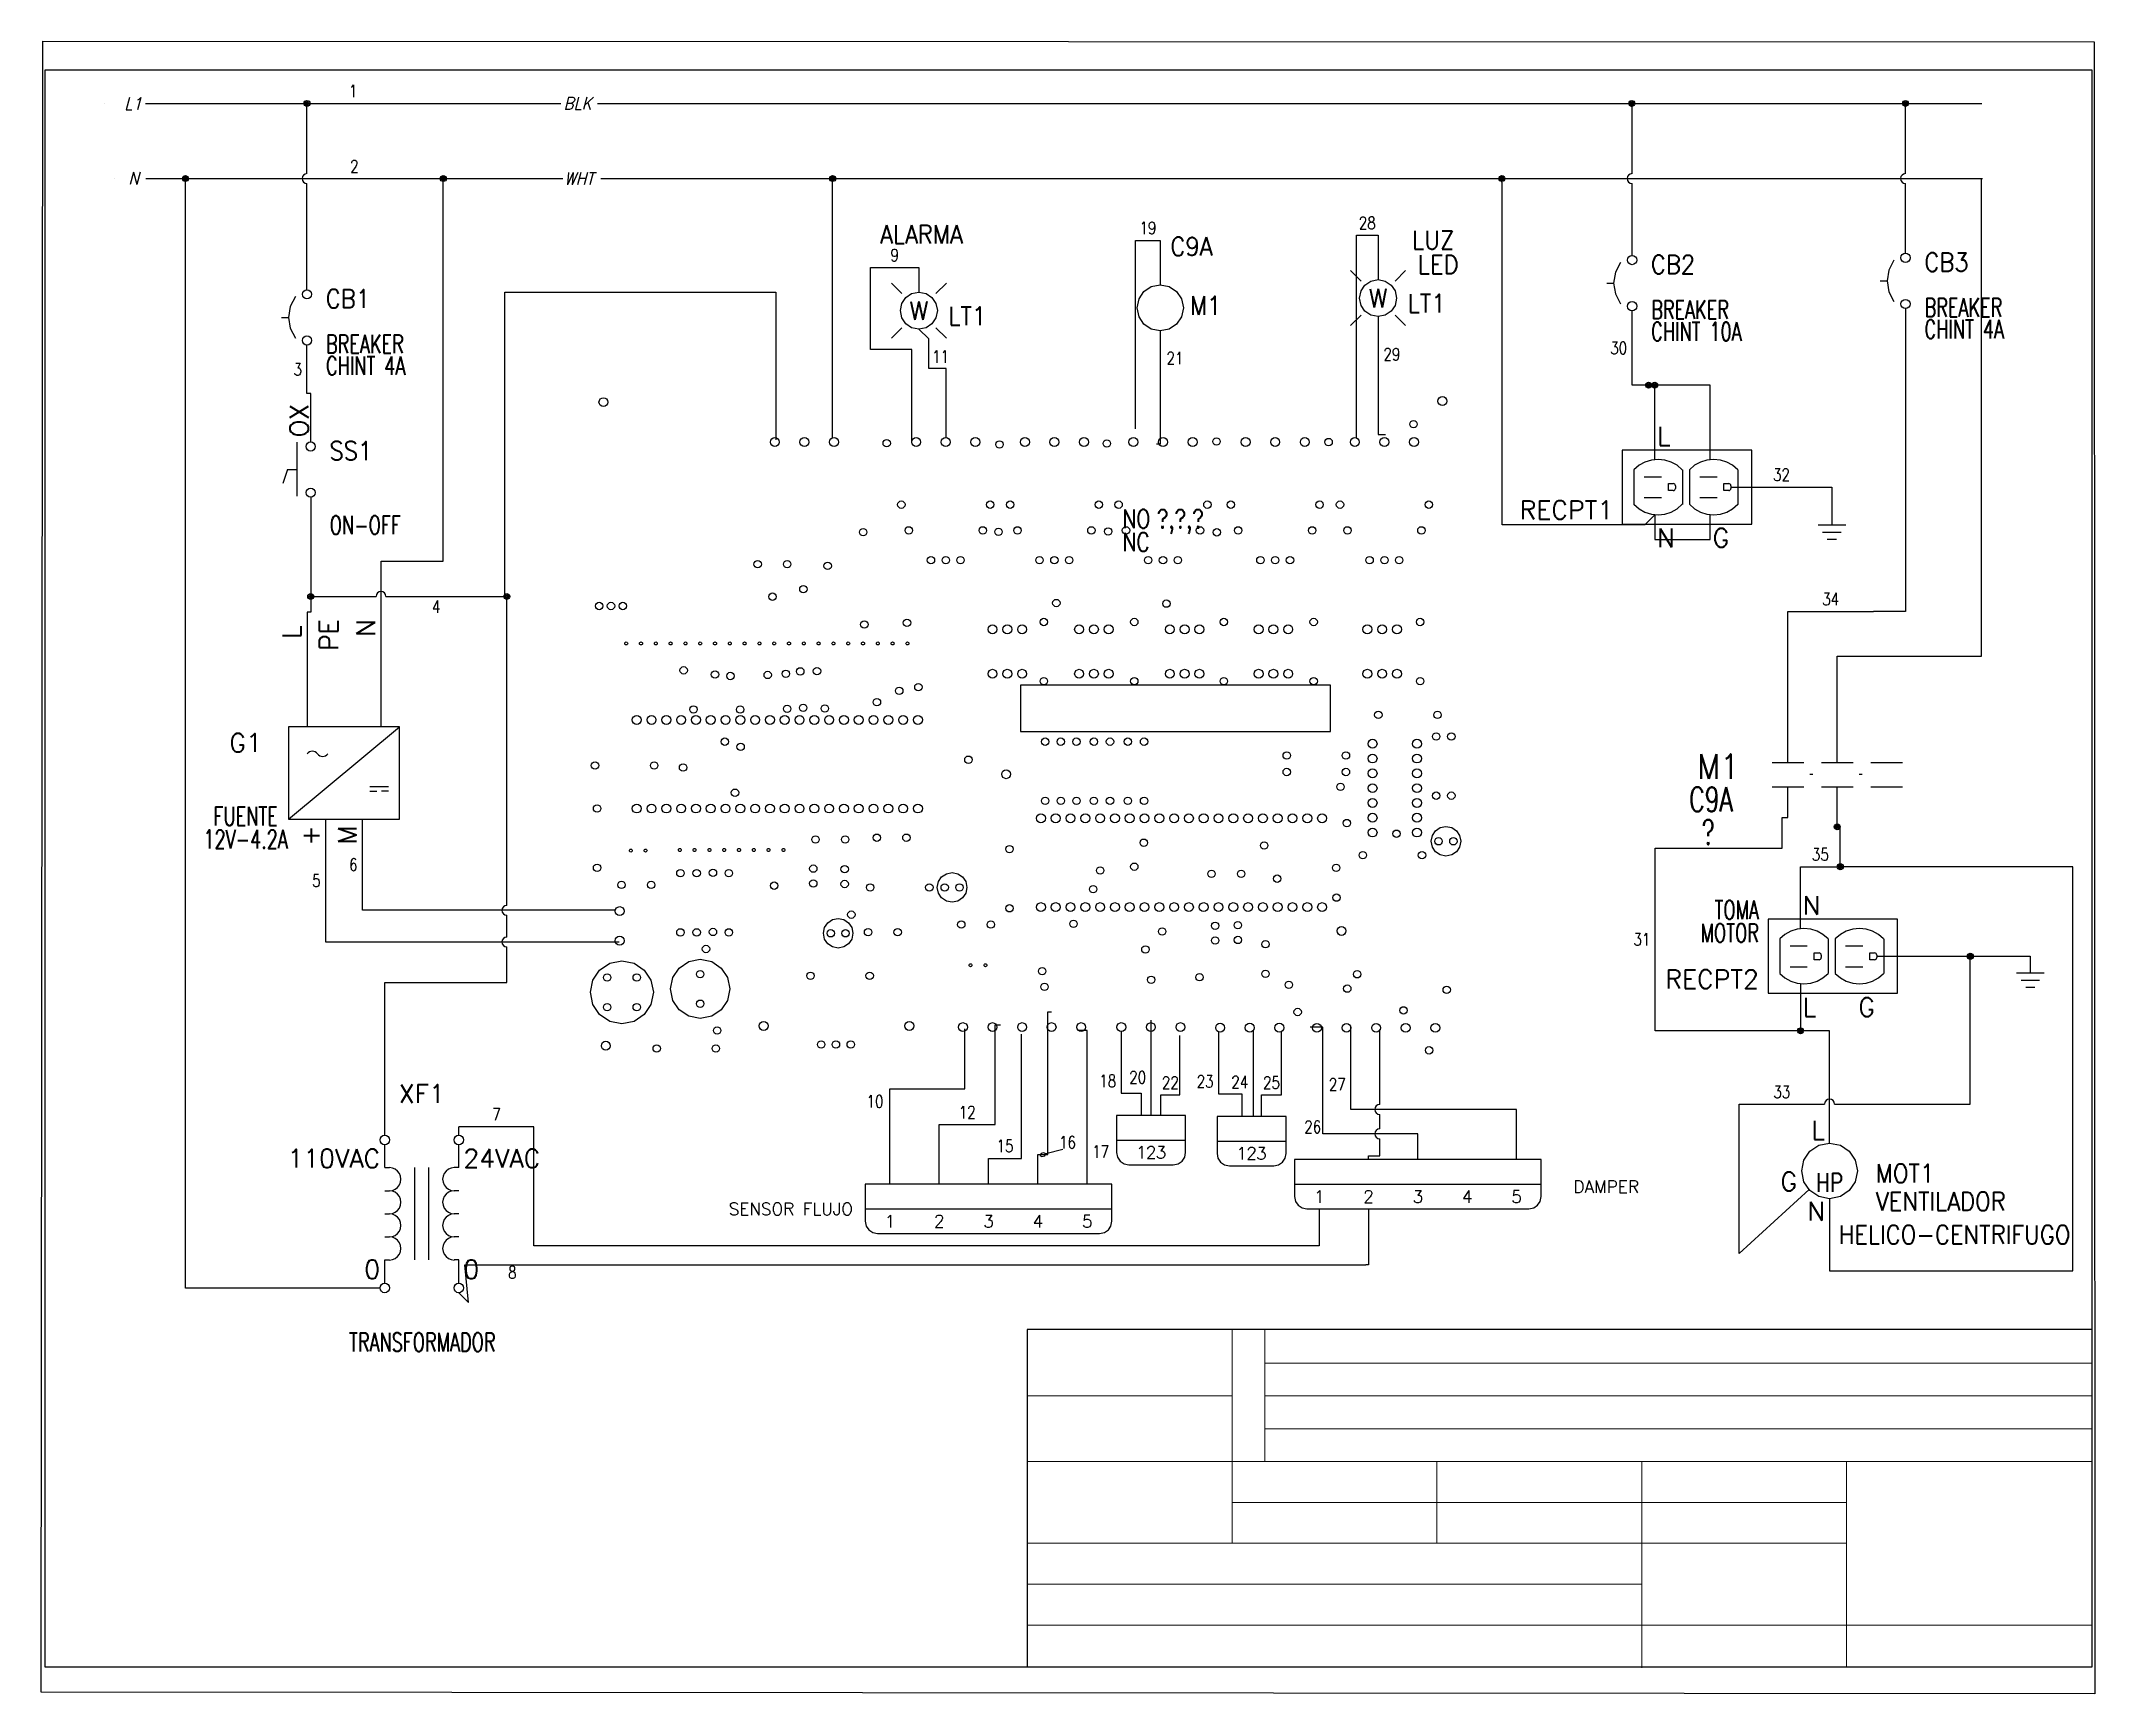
# Paper-space layout 'ANSI C Title Block' of a CAD drawing. Header units: inches. Extents: x 0.2 to 20.7, y -0.3 to 16.2.
# The model-space entities are those that its viewports show. They can reach past a viewport. Long polylines and large blocks are cut down to what shows.
import ezdxf
from ezdxf.enums import TextEntityAlignment as Align

# ---------------------------------------------------------------- set-up
doc = ezdxf.new("R2010")
doc.units = ezdxf.units.IN
doc.header["$MEASUREMENT"] = 0
doc.linetypes.add('CENTERX2', pattern=[20.32, 12.7, -2.54, 2.54, -2.54])
doc.linetypes.add('HIDDEN2', pattern=[0.1875, 0.125, -0.0625])
for name, color, linetype in [('12632256', 7, 'Continuous'), ('BLK_12AWG', 7, 'Continuous'), ('CONTORNO', 179, 'Continuous'), ('DESC', 1, 'Continuous'), ('DESCCHILD', 20, 'Continuous'), ('LINK', 9, 'HIDDEN2'), ('MISC', 250, 'Continuous'), ('SYMS', 7, 'Continuous'), ('TAGFIXED', 7, 'Continuous'), ('TAGS', 250, 'Continuous'), ('TERMS', 250, 'Continuous'), ('Viewport', 7, 'Continuous'), ('XREF', 7, 'Continuous'), ('XREFCHILD', 134, 'Continuous')]:
    doc.layers.add(name, color=color, linetype=linetype)
doc.layers.add('WIRENO', color=5, linetype='Continuous', true_color=0x0000ff)
doc.styles.add('SLDTEXTSTYLE0', font='tahoma.ttf')
doc.styles.add('SLDTEXTSTYLE1', font='')
doc.styles.add('SLDTEXTSTYLE2', font='GOTHIC.TTF', dxfattribs={"width": 0.913})
doc.styles.add('WD', font='romans.shx')
doc.styles.add('WD_IEC', font='isocp2.shx', dxfattribs={"width": 0.9, "height": 4})
doc.styles.get('SLDTEXTSTYLE1').set_extended_font_data('Tahoma', bold=True)

psp = doc.layouts.new('ANSI C Title Block')

msp = doc.modelspace()

# ---------------------------------------------------------------- texts
at = {"color": 7, "linetype": 'Continuous', "lineweight": 0, "style": 'SLDTEXTSTYLE0'}
for s, insert, char_height, attachment_point in [('+ ', (138.432, 97.954), 0.1318, 3), ('01:', (139.341, 97.89), 0.1245, 1), ('- ', (138.397, 97.775), 0.1318, 3), ('02:', (139.341, 97.556), 0.1245, 1), ('03:', (139.341, 97.224), 0.1245, 1), ('04:', (139.341, 96.892), 0.1245, 1), ('ESCALA:', (139.02, 96.508), 0.1318, 1), ('\\pi-0.39529,l0.52705,t1.0541;FECHA:^I25/11/2016', (141.091, 96.509), 0.13176, 1), ('VERSION:  01', (139.011, 96.094), 0.13176, 1), ('REVISÓ:', (143.153, 96.095), 0.1318, 1), ('MATERIAL: Cablear de acuerdo a potencia de cada Conexión', (136.909, 95.273), 0.1245, 1), ('\\pi-0.39529,l0.52705,t1.0541;NOMBRE:^IDiagrama de conexiones de caja Electrica de CEH sin Ductos', (136.92, 94.847), 0.13176, 1), ('HOJA 1 DE 1', (143.358, 94.862), 0.17568, 1), ('PLANO Nº:', (145.199, 94.844), 0.1318, 1)]:
    msp.add_mtext(s, dxfattribs=dict(at, insert=insert, char_height=char_height, attachment_point=attachment_point))
at = {"color": 7, "linetype": 'Continuous', "lineweight": 0, "insert": (139.047, 96.744), "char_height": 0.1245, "attachment_point": 1, "rotation": 90, "style": 'SLDTEXTSTYLE0'}
msp.add_mtext('MODIFICACIÓN', dxfattribs=at)
at = {"layer": 'CONTORNO', "color": 7}
for s, insert, char_height, attachment_point, style in [('N/A', (140.393, 96.535), 0.1581, 2, 'SLDTEXTSTYLE0'), ('DIBUJÓ: JUDAPIES', (143.148, 96.509), 0.13176, 1, 'SLDTEXTSTYLE0'), ('ACABADO SUPERFICIAL:', (143.146, 95.761), 0.13176, 1, 'SLDTEXTSTYLE0'), ('ORDENAR Y AJUSTAR CABLEADO', (139.842, 95.702), 0.17568, 2, 'SLDTEXTSTYLE1'), ('CABLEADO NO INCLUIDO EN ESTE PLANO, VERIFICAR ESQUEMAS ELECTRONICOS.', (136.704, 94.975), 0.15372, 3, 'SLDTEXTSTYLE0')]:
    msp.add_mtext(s, dxfattribs=dict(at, insert=insert, char_height=char_height, attachment_point=attachment_point, style=style))
at = {"layer": 'CONTORNO', "insert": (145.472, 96.277), "char_height": 0.2196, "attachment_point": 1, "style": 'SLDTEXTSTYLE1'}
msp.add_mtext('JP INGLOBAL', dxfattribs=at)

# ---------------------------------------------------------------- blocks, each defined once
blk = doc.blocks.new('SW_NOTE_0')
at = {"layer": 'CONTORNO', "color": 0, "attachment_point": 2, "style": 'SLDTEXTSTYLE2'}
for s, insert, char_height in [('EXCEPTO INDICACION', (7.57, 1.35), 1.0583), ('EN PLANO', (7.54, -0.06), 1.058)]:
    blk.add_mtext(s, dxfattribs=dict(at, insert=insert, char_height=char_height))
blk = doc.blocks.new('SW_NOTE_2')
at = {"layer": 'CONTORNO', "color": 0, "char_height": 1.0583, "attachment_point": 2, "style": 'SLDTEXTSTYLE0'}
for s, insert in [('La información aqui contenida es ', (10.29, 1.34)), ('propiedad intelectual de', (10.08, -0.07)), ('JP INGLOBLAL.', (10.1, -1.48)), ('Prohibida su reproducción total o ', (10.3, -2.89)), ('parcial sin autorización', (10.12, -4.3))]:
    blk.add_mtext(s, dxfattribs=dict(at, insert=insert))
blk = doc.blocks.new('SW_NOTE_3')
at = {"color": 0, "linetype": 'Continuous', "lineweight": 0, "attachment_point": 1, "style": 'SLDTEXTSTYLE0'}
for s, insert, char_height in [('TOLERANCIA ', (0, 1.68), 1.3229), ('GENERAL:', (0, -0.08), 1.323)]:
    blk.add_mtext(s, dxfattribs=dict(at, insert=insert, char_height=char_height))
blk = doc.blocks.new('SW_NOTE_4')
at = {"color": 0, "linetype": 'Continuous', "lineweight": 0, "char_height": 1.587, "attachment_point": 1, "style": 'SLDTEXTSTYLE0'}
for s, insert in [('CANT. POR ', (0, 2.02)), ('MAQUINA:', (0, -0.1))]:
    blk.add_mtext(s, dxfattribs=dict(at, insert=insert))
blk = doc.blocks.new('HT0_LGENERIC')
at = {"style": 'WD', "oblique": 15, "width": 0.9}
blk.add_attdef('COLOR', text='', height=0.125, dxfattribs=at).set_placement((0, 0), align=Align.MIDDLE_CENTER)
at = {"color": 7, "style": 'WD'}
for tag, p in [('X4_TINY_DOT_DONT_REMOVE', (-0.125, 0)), ('X1_TINY_DOT_DONT_REMOVE', (0.125, 0))]:
    blk.add_attdef(tag, p, '', height=0.0001, dxfattribs=at)
at = {"style": 'WD', "flags": 1}
for tag, p in [('X4TERM01', (-0.125, 0)), ('X1TERM01', (0.125, 0))]:
    blk.add_attdef(tag, p, '', height=0.01, dxfattribs=at)
blk = doc.blocks.new('WD_WNH')
at = {"linetype": 'Continuous', "style": 'WD', "width": 0.8}
blk.add_attdef('WIRENO', text='', height=0.125, dxfattribs=at).set_placement((0, 0.062), align=Align.CENTER)
at = {"style": 'WD', "flags": 1}
for tag, p in [('W01USER', (0, 0.078)), ('W02USER', (0, 0.07)), ('W03USER', (0, 0.062)), ('W04USER', (0, 0.055)), ('W05USER', (0, 0.047)), ('W06USER', (0, 0.039)), ('W07USER', (0, 0.031)), ('W08USER', (0, 0.023)), ('W09USER', (0, 0.016)), ('W10USER', (0, 0.008))]:
    blk.add_attdef(tag, text='', height=0.005, dxfattribs=at).set_placement(p, align=Align.CENTER)
blk = doc.blocks.new('EPAD')
at = {"const_width": 0.5}
blk.add_lwpolyline([(-0.25, 0, 1), (0.25, 0, 1)], format="xyb", close=True, dxfattribs=at)
blk = doc.blocks.new('RPAD')
blk.add_trace([(-0.5, -0.5), (-0.5, 0.5), (0.5, -0.5), (0.5, 0.5)])
blk = doc.blocks.new('Tarjeta')
for points, const_width in [([(133.685, 102.153), (139.729, 102.153), (139.729, 106.821), (133.685, 106.821), (133.685, 102.153)], 0.008), ([(134.904, 106.598), (134.904, 106.198)], 0.008), ([(135.504, 106.598), (134.904, 106.598)], 0.008), ([(135.504, 106.598), (135.504, 106.198)], 0.008), ([(135.859, 106.598), (135.859, 106.198)], 0.008), ([(136.459, 106.598), (135.859, 106.598)], 0.008), ([(136.459, 106.598), (136.459, 106.198)], 0.008), ([(136.594, 106.598), (136.594, 106.198)], 0.008), ([(137.193, 106.598), (136.594, 106.598)], 0.008), ([(137.193, 106.598), (137.193, 106.198)], 0.008), ([(137.327, 106.598), (137.327, 106.198)], 0.008), ([(137.927, 106.598), (137.327, 106.598)], 0.008), ([(137.927, 106.598), (137.927, 106.198)], 0.008), ([(138.085, 106.598), (138.085, 106.198)], 0.008), ([(138.685, 106.598), (138.085, 106.598)], 0.008), ([(138.685, 106.598), (138.685, 106.198)], 0.008), ([(138.746, 106.398), (138.746, 106.613), (138.8, 106.667), (139.286, 106.667), (139.323, 106.63), (139.323, 106.523), (139.32, 106.519)], 0.05), ([(138.823, 106.598), (138.823, 106.198)], 0.008), ([(139.423, 106.598), (138.823, 106.598)], 0.008), ([(139.423, 106.598), (139.423, 106.198)], 0.008), ([(133.704, 105.746), (134.873, 105.746), (134.873, 106.469), (133.704, 106.469), (133.704, 105.746)], 0.027), ([(135.601, 105.789), (135.601, 106.231), (135.76, 106.39)], 0.05), ([(136.515, 105.791), (136.515, 105.7), (136.539, 105.677), (136.694, 105.677), (136.77, 105.754), (136.77, 106.012), (136.65, 106.133), (136.566, 106.133), (136.509, 106.19), (136.509, 106.368), (136.522, 106.382)], 0.05), ([(137.256, 105.794), (137.256, 105.727), (137.28, 105.704), (137.457, 105.704), (137.548, 105.794), (137.548, 106.02), (137.428, 106.14), (137.318, 106.14), (137.247, 106.211), (137.247, 106.388)], 0.05), ([(137.991, 105.788), (137.991, 105.731), (138.045, 105.677), (138.162, 105.677), (138.293, 105.808), (138.293, 106.047), (138.2, 106.14), (138.065, 106.14), (137.984, 106.221), (137.984, 106.398), (137.988, 106.402)], 0.05), ([(134.904, 106.198), (135.504, 106.198)], 0.008), ([(135.859, 106.198), (136.459, 106.198)], 0.008), ([(136.594, 106.198), (137.193, 106.198)], 0.008), ([(137.327, 106.198), (137.927, 106.198)], 0.008), ([(138.085, 106.198), (138.685, 106.198)], 0.008), ([(138.823, 106.198), (139.423, 106.198)], 0.008), ([(135.809, 105.875), (136.509, 105.875), (136.509, 106.075), (135.809, 106.075), (135.809, 105.875)], 0.008), ([(136.544, 105.875), (137.243, 105.875), (137.243, 106.075), (136.544, 106.075), (136.544, 105.875)], 0.008), ([(137.277, 105.875), (137.977, 105.875), (137.977, 106.075), (137.277, 106.075), (137.277, 105.875)], 0.008), ([(138.035, 105.875), (138.735, 105.875), (138.735, 106.075), (138.035, 106.075), (138.035, 105.875)], 0.008), ([(138.773, 105.875), (139.473, 105.875), (139.473, 106.075), (138.773, 106.075), (138.773, 105.875)], 0.008), ([(136.009, 105.801), (135.959, 105.801)], 0.008), ([(136.009, 105.776), (136.309, 105.776), (136.309, 105.826), (136.009, 105.826), (136.009, 105.776)], 0.008), ([(136.359, 105.801), (136.309, 105.801)], 0.008), ([(136.743, 105.801), (136.694, 105.801)], 0.008), ([(136.743, 105.776), (137.043, 105.776), (137.043, 105.826), (136.743, 105.826), (136.743, 105.776)], 0.008), ([(137.093, 105.801), (137.043, 105.801)], 0.008), ([(137.477, 105.801), (137.427, 105.801)], 0.008), ([(137.477, 105.776), (137.777, 105.776), (137.777, 105.826), (137.477, 105.826), (137.477, 105.776)], 0.008), ([(137.827, 105.801), (137.777, 105.801)], 0.008), ([(138.235, 105.801), (138.185, 105.801)], 0.008), ([(138.235, 105.776), (138.535, 105.776), (138.535, 105.826), (138.235, 105.826), (138.235, 105.776)], 0.008), ([(138.585, 105.801), (138.535, 105.801)], 0.008), ([(138.973, 105.801), (138.923, 105.801)], 0.008), ([(138.973, 105.776), (139.273, 105.776), (139.273, 105.826), (138.973, 105.826), (138.973, 105.776)], 0.008), ([(139.323, 105.801), (139.273, 105.801)], 0.008), ([(134.838, 105.498), (135.138, 105.498), (135.138, 105.648), (134.838, 105.648), (134.838, 105.498)], 0.008), ([(136.009, 105.55), (136.309, 105.55), (136.309, 105.65), (136.009, 105.65), (136.009, 105.55)], 0.008), ([(136.638, 105.696), (136.599, 105.696)], 0.008), ([(137.188, 105.259), (136.599, 105.259), (136.599, 105.692)], 0.008), ([(136.638, 105.692), (136.638, 105.496)], 0.008), ([(136.743, 105.55), (137.043, 105.55), (137.043, 105.65), (136.743, 105.65), (136.743, 105.55)], 0.008), ([(137.188, 105.696), (137.149, 105.696)], 0.008), ([(137.149, 105.692), (137.149, 105.496)], 0.008), ([(137.188, 105.259), (137.188, 105.692)], 0.008), ([(137.381, 105.692), (137.342, 105.692)], 0.008), ([(137.932, 105.255), (137.342, 105.255), (137.342, 105.688)], 0.008), ([(137.381, 105.688), (137.381, 105.492)], 0.008), ([(137.477, 105.55), (137.777, 105.55), (137.777, 105.65), (137.477, 105.65), (137.477, 105.55)], 0.008), ([(137.932, 105.692), (137.893, 105.692)], 0.008), ([(137.893, 105.688), (137.893, 105.492)], 0.008), ([(137.932, 105.255), (137.932, 105.688)], 0.008), ([(138.235, 105.55), (138.535, 105.55), (138.535, 105.65), (138.235, 105.65), (138.235, 105.55)], 0.008), ([(138.973, 105.55), (139.273, 105.55), (139.273, 105.65), (138.973, 105.65), (138.973, 105.55)], 0.008), ([(134.893, 105.278), (135.086, 105.278), (135.086, 105.498), (134.893, 105.498), (134.893, 105.278)], 0.008), ([(135.897, 105.176), (135.512, 105.561), (135.361, 105.561)], 0.025), ([(136.309, 105.55), (136.309, 105.5), (136.009, 105.5), (136.009, 105.55)], 0.008), ([(136.059, 105.55), (136.009, 105.5)], 0.008), ([(136.109, 105.55), (136.059, 105.5)], 0.008), ([(136.159, 105.55), (136.109, 105.5)], 0.008), ([(136.209, 105.55), (136.159, 105.5)], 0.008), ([(136.259, 105.55), (136.209, 105.5)], 0.008), ([(136.309, 105.55), (136.259, 105.5)], 0.008), ([(137.188, 105.496), (136.603, 105.496)], 0.008), ([(136.689, 105.267), (136.689, 105.496)], 0.008), ([(137.043, 105.55), (137.043, 105.5), (136.743, 105.5), (136.743, 105.55)], 0.008), ([(136.793, 105.55), (136.743, 105.5)], 0.008), ([(136.767, 105.263), (136.767, 105.496)], 0.008), ([(136.843, 105.55), (136.793, 105.5)], 0.008), ([(136.893, 105.55), (136.843, 105.5)], 0.008), ([(136.943, 105.55), (136.893, 105.5)], 0.008), ([(136.993, 105.55), (136.943, 105.5)], 0.008), ([(137.043, 105.55), (136.993, 105.5)], 0.008), ([(137.047, 105.267), (137.047, 105.496)], 0.008), ([(137.121, 105.263), (137.121, 105.492)], 0.008), ([(137.932, 105.492), (137.346, 105.492)], 0.008), ([(137.432, 105.263), (137.432, 105.492)], 0.008), ([(137.777, 105.55), (137.777, 105.5), (137.477, 105.5), (137.477, 105.55)], 0.008), ([(137.527, 105.55), (137.477, 105.5)], 0.008), ([(137.511, 105.259), (137.511, 105.492)], 0.008), ([(137.577, 105.55), (137.527, 105.5)], 0.008), ([(137.627, 105.55), (137.577, 105.5)], 0.008), ([(137.677, 105.55), (137.627, 105.5)], 0.008), ([(137.727, 105.55), (137.677, 105.5)], 0.008), ([(137.777, 105.55), (137.727, 105.5)], 0.008), ([(137.791, 105.263), (137.791, 105.492)], 0.008), ([(137.865, 105.259), (137.865, 105.488)], 0.008), ([(138.535, 105.55), (138.535, 105.5), (138.235, 105.5), (138.235, 105.55)], 0.008), ([(138.285, 105.55), (138.235, 105.5)], 0.008), ([(138.335, 105.55), (138.285, 105.5)], 0.008), ([(138.385, 105.55), (138.335, 105.5)], 0.008), ([(138.435, 105.55), (138.385, 105.5)], 0.008), ([(138.485, 105.55), (138.435, 105.5)], 0.008), ([(138.535, 105.55), (138.485, 105.5)], 0.008), ([(139.273, 105.55), (139.273, 105.5), (138.973, 105.5), (138.973, 105.55)], 0.008), ([(139.023, 105.55), (138.973, 105.5)], 0.008), ([(139.073, 105.55), (139.023, 105.5)], 0.008), ([(139.123, 105.55), (139.073, 105.5)], 0.008), ([(139.173, 105.55), (139.123, 105.5)], 0.008), ([(139.223, 105.55), (139.173, 105.5)], 0.008), ([(139.273, 105.55), (139.223, 105.5)], 0.008), ([(133.767, 105.29), (133.768, 105.315), (133.775, 105.339), (133.786, 105.36), (133.802, 105.379), (133.821, 105.394), (133.844, 105.405), (133.869, 105.413), (133.897, 105.415)], 0.008), ([(134.027, 105.29), (134.026, 105.315), (134.019, 105.339), (134.008, 105.36), (133.992, 105.379), (133.973, 105.394), (133.95, 105.405), (133.925, 105.413), (133.897, 105.415)], 0.008), ([(135.038, 105.348), (134.938, 105.348)], 0.008), ([(135.609, 105.165), (135.37, 105.404), (135.197, 105.404)], 0.025), ([(136.972, 105.299), (136.936, 105.299), (136.936, 105.342), (136.873, 105.342), (136.873, 105.303), (136.873, 105.299), (136.83, 105.299)], 0.008), ([(137.716, 105.295), (137.68, 105.295), (137.68, 105.338), (137.617, 105.338), (137.617, 105.299), (137.617, 105.295), (137.574, 105.295)], 0.008), ([(133.767, 105.29), (133.769, 105.275), (133.775, 105.259), (133.784, 105.243), (133.797, 105.225)], 0.008), ([(133.797, 105.225), (133.997, 105.225)], 0.008), ([(134.027, 105.29), (134.025, 105.275), (134.019, 105.259), (134.01, 105.243), (133.997, 105.225)], 0.008), ([(136.83, 105.303), (136.83, 105.263)], 0.008), ([(136.976, 105.267), (136.976, 105.295)], 0.008), ([(137.574, 105.299), (137.574, 105.259)], 0.008), ([(137.72, 105.263), (137.72, 105.291)], 0.008), ([(133.9, 104.887), (136, 104.887), (136, 105.137), (133.9, 105.137), (133.9, 104.887)], 0.008), ([(136.425, 105.032), (136.425, 105.082)], 0.008), ([(136.425, 105.082), (136.724, 105.082)], 0.008), ([(136.724, 104.882), (136.724, 105.082)], 0.008), ([(136.797, 104.882), (136.847, 104.882), (136.847, 105.082), (136.797, 105.082), (136.797, 104.882)], 0.008), ([(136.822, 105.132), (136.822, 105.082)], 0.008), ([(137.01, 105.032), (137.01, 105.082)], 0.008), ([(137.01, 105.082), (137.31, 105.082)], 0.008), ([(137.31, 104.882), (137.31, 105.082)], 0.008), ([(137.408, 104.882), (137.458, 104.882), (137.458, 105.082), (137.408, 105.082), (137.408, 104.882)], 0.008), ([(137.433, 105.132), (137.433, 105.082)], 0.008), ([(137.623, 105.032), (137.623, 105.082)], 0.008), ([(137.623, 105.082), (137.923, 105.082)], 0.008), ([(137.923, 104.882), (137.923, 105.082)], 0.008), ([(138.013, 104.882), (138.063, 104.882), (138.063, 105.082), (138.013, 105.082), (138.013, 104.882)], 0.008), ([(138.038, 105.132), (138.038, 105.082)], 0.008), ([(138.223, 105.032), (138.223, 105.082)], 0.008), ([(138.223, 105.082), (138.523, 105.082)], 0.008), ([(138.523, 104.882), (138.523, 105.082)], 0.008), ([(138.62, 104.882), (138.67, 104.882), (138.67, 105.082), (138.62, 105.082), (138.62, 104.882)], 0.008), ([(138.645, 105.132), (138.645, 105.082)], 0.008), ([(138.958, 105.032), (138.958, 105.082)], 0.008), ([(138.958, 105.082), (139.258, 105.082)], 0.008), ([(139.258, 104.882), (139.258, 105.082)], 0.008), ([(139.339, 104.882), (139.389, 104.882), (139.389, 105.082), (139.339, 105.082), (139.339, 104.882)], 0.008), ([(139.364, 105.132), (139.364, 105.082)], 0.008), ([(136, 104.937), (133.9, 104.937)], 0.008), ([(136.475, 104.982), (136.474, 104.992), (136.471, 105.002), (136.467, 105.01), (136.461, 105.017), (136.454, 105.024), (136.445, 105.028), (136.435, 105.031), (136.425, 105.032)], 0.008), ([(136.475, 104.982), (136.474, 104.972), (136.471, 104.962), (136.467, 104.953), (136.461, 104.946), (136.454, 104.94), (136.445, 104.936), (136.435, 104.933), (136.425, 104.932)], 0.008), ([(136.425, 104.882), (136.425, 104.932)], 0.008), ([(137.06, 104.982), (137.059, 104.992), (137.056, 105.002), (137.052, 105.01), (137.046, 105.017), (137.039, 105.024), (137.03, 105.028), (137.02, 105.031), (137.01, 105.032)], 0.008), ([(137.06, 104.982), (137.059, 104.972), (137.056, 104.962), (137.052, 104.953), (137.046, 104.946), (137.039, 104.94), (137.03, 104.936), (137.02, 104.933), (137.01, 104.932)], 0.008), ([(137.01, 104.882), (137.01, 104.932)], 0.008), ([(137.673, 104.982), (137.672, 104.992), (137.669, 105.002), (137.665, 105.01), (137.659, 105.017), (137.652, 105.024), (137.643, 105.028), (137.633, 105.031), (137.623, 105.032)], 0.008), ([(137.673, 104.982), (137.672, 104.972), (137.669, 104.962), (137.665, 104.953), (137.659, 104.946), (137.652, 104.94), (137.643, 104.936), (137.633, 104.933), (137.623, 104.932)], 0.008), ([(137.623, 104.882), (137.623, 104.932)], 0.008), ([(138.273, 104.982), (138.272, 104.992), (138.269, 105.002), (138.265, 105.01), (138.259, 105.017), (138.252, 105.024), (138.243, 105.028), (138.233, 105.031), (138.223, 105.032)], 0.008), ([(138.273, 104.982), (138.272, 104.972), (138.269, 104.962), (138.265, 104.953), (138.259, 104.946), (138.252, 104.94), (138.243, 104.936), (138.233, 104.933), (138.223, 104.932)], 0.008), ([(138.223, 104.882), (138.223, 104.932)], 0.008), ([(139.008, 104.982), (139.007, 104.992), (139.004, 105.002), (139, 105.01), (138.994, 105.017), (138.987, 105.024), (138.978, 105.028), (138.968, 105.031), (138.958, 105.032)], 0.008), ([(139.008, 104.982), (139.007, 104.972), (139.004, 104.962), (139, 104.953), (138.994, 104.946), (138.987, 104.94), (138.978, 104.936), (138.968, 104.933), (138.958, 104.932)], 0.008), ([(138.958, 104.882), (138.958, 104.932)], 0.008), ([(134.454, 104.591), (134.454, 104.786), (134.388, 104.852), (134.388, 104.855)], 0.025), ([(134.77, 104.59), (134.6, 104.76), (134.6, 104.827)], 0.025), ([(135.087, 104.595), (134.865, 104.817), (134.704, 104.817)], 0.025), ([(135.196, 104.602), (134.974, 104.824), (134.956, 104.824)], 0.025), ([(135.342, 104.597), (135.313, 104.597), (135.078, 104.832)], 0.025), ([(135.176, 104.848), (135.293, 104.731), (135.83, 104.731), (135.845, 104.717)], 0.025), ([(135.289, 104.85), (135.867, 104.85), (135.974, 104.742)], 0.025), ([(136.425, 104.882), (136.724, 104.882)], 0.008), ([(136.822, 104.882), (136.822, 104.832)], 0.008), ([(137.01, 104.882), (137.31, 104.882)], 0.008), ([(137.433, 104.882), (137.433, 104.832)], 0.008), ([(137.623, 104.882), (137.923, 104.882)], 0.008), ([(138.038, 104.882), (138.038, 104.832)], 0.008), ([(138.223, 104.882), (138.523, 104.882)], 0.008), ([(138.645, 104.882), (138.645, 104.832)], 0.008), ([(138.958, 104.882), (139.258, 104.882)], 0.008), ([(139.364, 104.882), (139.364, 104.832)], 0.008), ([(135.694, 104.64), (135.927, 104.64), (136.304, 104.265), (136.304, 104.259), (136.312, 104.251)], 0.025), ([(139.132, 104.554), (139.182, 104.554)], 0.008), ([(139.182, 104.529), (139.382, 104.529), (139.382, 104.579), (139.182, 104.579), (139.182, 104.529)], 0.008), ([(139.382, 104.554), (139.432, 104.554)], 0.008), ([(134.021, 104.321), (134.021, 104.471)], 0.008), ([(134.021, 104.471), (136.021, 104.471)], 0.008), ([(134.666, 104.373), (134.666, 104.292), (134.768, 104.19), (135.782, 104.19), (136.471, 103.502), (137.202, 103.502)], 0.025), ([(134.872, 104.44), (134.852, 104.44)], 0.008), ([(134.862, 104.43), (134.862, 104.45)], 0.008), ([(134.942, 104.415), (134.904, 104.415)], 0.008), ([(136.021, 104.471), (136.021, 103.971)], 0.008), ([(139.093, 104.409), (139.143, 104.409)], 0.008), ([(139.093, 104.409), (139.093, 103.709), (139.293, 103.709), (139.293, 104.409)], 0.008), ([(139.193, 104.359), (139.183, 104.36), (139.173, 104.363), (139.164, 104.367), (139.157, 104.373), (139.151, 104.38), (139.147, 104.389), (139.144, 104.399), (139.143, 104.409)], 0.008), ([(139.193, 104.359), (139.203, 104.36), (139.213, 104.363), (139.221, 104.367), (139.229, 104.373), (139.235, 104.38), (139.239, 104.389), (139.242, 104.399), (139.243, 104.409)], 0.008), ([(139.243, 104.409), (139.293, 104.409)], 0.008), ([(139.473, 104.308), (139.473, 104.358)], 0.008), ([(139.575, 104.358), (139.575, 104.308)], 0.008), ([(133.889, 104.187), (134.089, 104.187), (134.089, 104.237), (133.889, 104.237), (133.889, 104.187)], 0.008), ([(134.121, 104.221), (134.119, 104.241), (134.113, 104.26), (134.104, 104.277), (134.092, 104.292), (134.077, 104.304), (134.06, 104.313), (134.041, 104.319), (134.021, 104.321)], 0.008), ([(134.121, 104.221), (134.119, 104.2), (134.113, 104.181), (134.104, 104.164), (134.092, 104.15), (134.077, 104.138), (134.06, 104.129), (134.041, 104.123), (134.021, 104.121)], 0.008), ([(134.773, 104.338), (136.03, 104.338), (136.708, 103.659), (137.466, 103.659), (137.497, 103.69)], 0.025), ([(134.942, 104.304), (134.903, 104.304)], 0.008), ([(136.806, 104.073), (136.856, 104.073), (136.856, 104.273), (136.806, 104.273), (136.806, 104.073)], 0.008), ([(136.831, 104.323), (136.831, 104.273)], 0.008), ([(136.911, 104.073), (136.961, 104.073), (136.961, 104.273), (136.911, 104.273), (136.911, 104.073)], 0.008), ([(136.936, 104.323), (136.936, 104.273)], 0.008), ([(137.017, 104.073), (137.067, 104.073), (137.067, 104.273), (137.017, 104.273), (137.017, 104.073)], 0.008), ([(137.042, 104.323), (137.042, 104.273)], 0.008), ([(137.135, 104.073), (137.185, 104.073), (137.185, 104.273), (137.135, 104.273), (137.135, 104.073)], 0.008), ([(137.16, 104.323), (137.16, 104.273)], 0.008), ([(137.244, 104.073), (137.294, 104.073), (137.294, 104.273), (137.244, 104.273), (137.244, 104.073)], 0.008), ([(137.269, 104.323), (137.269, 104.273)], 0.008), ([(137.364, 104.073), (137.414, 104.073), (137.414, 104.273), (137.364, 104.273), (137.364, 104.073)], 0.008), ([(137.389, 104.273), (137.389, 104.323)], 0.008), ([(137.474, 104.073), (137.524, 104.073), (137.524, 104.273), (137.474, 104.273), (137.474, 104.073)], 0.008), ([(137.499, 104.273), (137.499, 104.323)], 0.008), ([(138.563, 104.28), (138.513, 104.28)], 0.008), ([(138.563, 104.255), (138.763, 104.255), (138.763, 104.305), (138.563, 104.305), (138.563, 104.255)], 0.008), ([(138.813, 104.28), (138.763, 104.28)], 0.008), ([(139.448, 104.108), (139.498, 104.108), (139.498, 104.308), (139.448, 104.308), (139.448, 104.108)], 0.008), ([(139.55, 104.108), (139.6, 104.108), (139.6, 104.308), (139.55, 104.308), (139.55, 104.108)], 0.008), ([(133.889, 104.212), (133.839, 104.212)], 0.008), ([(134.021, 103.971), (134.021, 104.121)], 0.008), ([(134.139, 104.212), (134.089, 104.212)], 0.008), ([(134.384, 104.198), (134.554, 104.028), (134.735, 104.028)], 0.025), ([(135.005, 104.133), (134.985, 104.133)], 0.008), ([(134.995, 104.123), (134.995, 104.143)], 0.008), ([(135.075, 104.108), (135.037, 104.108)], 0.008), ([(138.513, 104.168), (138.563, 104.168)], 0.008), ([(138.563, 104.143), (138.763, 104.143), (138.763, 104.193), (138.563, 104.193), (138.563, 104.143)], 0.008), ([(138.763, 104.168), (138.813, 104.168)], 0.008), ([(139.473, 104.058), (139.473, 104.108)], 0.008), ([(139.575, 104.108), (139.575, 104.058)], 0.008), ([(134.021, 103.971), (136.021, 103.971)], 0.008), ([(135.075, 103.997), (135.036, 103.997)], 0.008), ([(136.831, 104.073), (136.831, 104.023)], 0.008), ([(136.936, 104.073), (136.936, 104.023)], 0.008), ([(137.042, 104.073), (137.042, 104.023)], 0.008), ([(137.16, 104.073), (137.16, 104.023)], 0.008), ([(137.269, 104.073), (137.269, 104.023)], 0.008), ([(137.389, 104.023), (137.389, 104.073)], 0.008), ([(137.499, 104.023), (137.499, 104.073)], 0.008), ([(138.826, 104.068), (138.867, 104.059), (138.867, 103.823), (138.869, 103.823)], 0.025), ([(133.778, 103.621), (133.828, 103.621), (133.828, 103.821), (133.778, 103.821), (133.778, 103.621)], 0.008), ([(133.803, 103.821), (133.803, 103.871)], 0.008), ([(135.229, 103.812), (135.529, 103.812), (135.579, 103.762), (135.579, 103.662), (135.529, 103.612), (135.229, 103.612), (135.179, 103.662), (135.179, 103.762), (135.229, 103.812)], 0.008), ([(136.752, 103.655), (136.752, 103.805)], 0.008), ([(136.752, 103.805), (138.752, 103.805)], 0.008), ([(138.752, 103.805), (138.752, 103.305)], 0.008), ([(133.931, 103.537), (134.231, 103.537), (134.231, 103.787), (133.931, 103.787), (133.931, 103.537)], 0.008), ([(133.931, 103.737), (134.231, 103.737)], 0.008), ([(134.262, 103.541), (135.162, 103.541), (135.162, 103.791), (134.262, 103.791), (134.262, 103.541)], 0.008), ([(134.262, 103.741), (135.162, 103.741)], 0.008), ([(135.643, 103.724), (135.646, 103.734), (135.654, 103.744), (135.668, 103.752), (135.686, 103.759), (135.708, 103.766), (135.734, 103.77), (135.762, 103.773), (135.793, 103.774)], 0.008), ([(135.643, 103.724), (135.646, 103.714), (135.654, 103.704), (135.668, 103.696), (135.686, 103.689), (135.708, 103.682), (135.734, 103.678), (135.762, 103.675), (135.793, 103.674)], 0.008), ([(135.943, 103.724), (135.94, 103.734), (135.931, 103.744), (135.917, 103.752), (135.899, 103.759), (135.877, 103.766), (135.852, 103.77), (135.824, 103.773), (135.793, 103.774)], 0.008), ([(135.943, 103.724), (135.94, 103.714), (135.931, 103.704), (135.917, 103.696), (135.899, 103.689), (135.877, 103.682), (135.852, 103.678), (135.824, 103.675), (135.793, 103.674)], 0.008), ([(137.155, 103.376), (137.524, 103.376), (137.655, 103.507), (137.782, 103.507), (137.898, 103.622), (138.248, 103.622), (138.306, 103.564), (138.396, 103.564), (138.531, 103.699), (139.024, 103.699), (139.072, 103.651), (139.105, 103.651), (139.205, 103.751)], 0.025), ([(138.31, 103.671), (137.868, 103.671), (137.769, 103.572), (137.477, 103.572), (137.433, 103.528)], 0.025), ([(137.606, 103.789), (137.586, 103.789)], 0.008), ([(137.596, 103.779), (137.596, 103.799)], 0.008), ([(137.676, 103.764), (137.638, 103.764)], 0.008), ([(139.464, 103.75), (139.514, 103.75)], 0.008), ([(139.489, 103.775), (139.489, 103.725)], 0.008), ([(133.803, 103.571), (133.803, 103.621)], 0.008), ([(135.264, 103.565), (135.254, 103.563), (135.244, 103.557), (135.236, 103.548), (135.229, 103.536), (135.223, 103.521), (135.218, 103.504), (135.215, 103.485), (135.214, 103.465)], 0.008), ([(135.264, 103.565), (135.274, 103.563), (135.284, 103.557), (135.292, 103.548), (135.299, 103.536), (135.305, 103.521), (135.31, 103.504), (135.313, 103.485), (135.314, 103.465)], 0.008), ([(135.476, 103.561), (135.466, 103.559), (135.456, 103.553), (135.448, 103.544), (135.441, 103.532), (135.435, 103.517), (135.43, 103.5), (135.427, 103.481), (135.426, 103.461)], 0.008), ([(135.476, 103.561), (135.486, 103.559), (135.496, 103.553), (135.504, 103.544), (135.511, 103.532), (135.517, 103.517), (135.522, 103.5), (135.525, 103.481), (135.526, 103.461)], 0.008), ([(136.565, 103.347), (136.615, 103.347), (136.615, 103.547), (136.565, 103.547), (136.565, 103.347)], 0.008), ([(136.59, 103.547), (136.59, 103.597)], 0.008), ([(136.852, 103.555), (136.85, 103.575), (136.844, 103.594), (136.835, 103.611), (136.823, 103.626), (136.808, 103.638), (136.791, 103.647), (136.772, 103.653), (136.752, 103.655)], 0.008), ([(136.852, 103.555), (136.85, 103.534), (136.844, 103.515), (136.835, 103.498), (136.823, 103.484), (136.808, 103.472), (136.791, 103.463), (136.772, 103.457), (136.752, 103.455)], 0.008), ([(137.676, 103.653), (137.637, 103.653)], 0.008), ([(138.205, 103.38), (137.905, 103.38), (137.855, 103.43), (137.855, 103.53), (137.905, 103.58), (138.205, 103.58), (138.255, 103.53), (138.255, 103.43), (138.205, 103.38)], 0.008), ([(138.977, 103.606), (138.557, 103.606), (138.398, 103.447)], 0.025), ([(138.799, 103.319), (138.799, 103.518), (138.797, 103.52)], 0.025), ([(139.027, 103.606), (139.077, 103.606)], 0.008), ([(139.077, 103.581), (139.277, 103.581), (139.277, 103.631), (139.077, 103.631), (139.077, 103.581)], 0.008), ([(139.277, 103.606), (139.327, 103.606)], 0.008), ([(133.918, 103.405), (133.921, 103.415), (133.929, 103.425), (133.943, 103.433), (133.961, 103.441), (133.983, 103.447), (134.009, 103.451), (134.037, 103.454), (134.068, 103.455)], 0.008), ([(133.918, 103.405), (133.921, 103.395), (133.929, 103.385), (133.943, 103.377), (133.961, 103.369), (133.983, 103.363), (134.009, 103.359), (134.037, 103.356), (134.068, 103.355)], 0.008), ([(134.218, 103.405), (134.215, 103.415), (134.206, 103.425), (134.193, 103.433), (134.175, 103.441), (134.153, 103.447), (134.127, 103.451), (134.099, 103.454), (134.068, 103.455)], 0.008), ([(134.218, 103.405), (134.215, 103.395), (134.206, 103.385), (134.193, 103.377), (134.175, 103.369), (134.153, 103.363), (134.127, 103.359), (134.099, 103.356), (134.068, 103.355)], 0.008), ([(134.366, 103.434), (134.366, 103.384)], 0.008), ([(134.476, 103.434), (134.476, 103.384)], 0.008), ([(134.561, 103.187), (134.611, 103.187), (134.611, 103.387), (134.561, 103.387), (134.561, 103.187)], 0.008), ([(134.586, 103.437), (134.586, 103.387)], 0.008), ([(134.693, 103.434), (134.693, 103.384)], 0.008), ([(135, 103.4), (135, 103.338), (135.099, 103.239), (135.485, 103.239), (135.521, 103.204)], 0.025), ([(135.264, 103.365), (135.254, 103.367), (135.244, 103.373), (135.236, 103.382), (135.229, 103.394), (135.223, 103.409), (135.218, 103.426), (135.215, 103.445), (135.214, 103.465)], 0.008), ([(135.264, 103.365), (135.274, 103.367), (135.284, 103.373), (135.292, 103.382), (135.299, 103.394), (135.305, 103.409), (135.31, 103.426), (135.313, 103.445), (135.314, 103.465)], 0.008), ([(135.476, 103.361), (135.466, 103.363), (135.456, 103.369), (135.448, 103.378), (135.441, 103.39), (135.435, 103.405), (135.43, 103.422), (135.427, 103.441), (135.426, 103.461)], 0.008), ([(135.476, 103.361), (135.486, 103.363), (135.496, 103.369), (135.504, 103.378), (135.511, 103.39), (135.517, 103.405), (135.522, 103.422), (135.525, 103.441), (135.526, 103.461)], 0.008), ([(135.698, 103.388), (135.748, 103.388)], 0.008), ([(135.748, 103.363), (135.948, 103.363), (135.948, 103.413), (135.748, 103.413), (135.748, 103.363)], 0.008), ([(135.948, 103.388), (135.998, 103.388)], 0.008), ([(136.077, 103.488), (136.127, 103.488)], 0.008), ([(136.102, 103.513), (136.102, 103.463)], 0.008), ([(136.752, 103.305), (136.752, 103.455)], 0.008), ([(137.706, 103.462), (137.686, 103.462)], 0.008), ([(137.696, 103.452), (137.696, 103.472)], 0.008), ([(137.776, 103.437), (137.738, 103.437)], 0.008), ([(134.156, 103.328), (133.756, 103.328)], 0.008), ([(133.756, 103.328), (133.756, 102.928)], 0.008), ([(134.156, 103.328), (134.156, 102.928)], 0.008), ([(134.341, 103.184), (134.391, 103.184), (134.391, 103.384), (134.341, 103.384), (134.341, 103.184)], 0.008), ([(134.451, 103.184), (134.501, 103.184), (134.501, 103.384), (134.451, 103.384), (134.451, 103.184)], 0.008), ([(134.668, 103.184), (134.718, 103.184), (134.718, 103.384), (134.668, 103.384), (134.668, 103.184)], 0.008), ([(136.59, 103.297), (136.59, 103.347)], 0.008), ([(136.752, 103.305), (138.752, 103.305)], 0.008), ([(137.776, 103.326), (137.737, 103.326)], 0.008), ([(139.02, 102.905), (139.493, 102.905), (139.493, 103.377), (139.02, 103.377), (139.02, 102.905)], 0.008), ([(134.366, 103.184), (134.366, 103.134)], 0.008), ([(134.476, 103.184), (134.476, 103.134)], 0.008), ([(134.586, 103.187), (134.586, 103.137)], 0.008), ([(134.693, 103.184), (134.693, 103.134)], 0.008), ([(135.584, 103.086), (135.587, 103.096), (135.595, 103.106), (135.609, 103.114), (135.627, 103.121), (135.649, 103.128), (135.675, 103.132), (135.703, 103.135), (135.734, 103.136)], 0.008), ([(135.884, 103.086), (135.881, 103.096), (135.872, 103.106), (135.859, 103.114), (135.841, 103.121), (135.819, 103.128), (135.793, 103.132), (135.765, 103.135), (135.734, 103.136)], 0.008), ([(136.214, 103.137), (136.217, 103.147), (136.225, 103.157), (136.239, 103.165), (136.257, 103.173), (136.279, 103.179), (136.305, 103.183), (136.333, 103.186), (136.364, 103.187)], 0.008), ([(136.214, 103.137), (136.217, 103.127), (136.225, 103.117), (136.239, 103.109), (136.257, 103.101), (136.279, 103.095), (136.305, 103.091), (136.333, 103.088), (136.364, 103.087)], 0.008), ([(136.514, 103.137), (136.511, 103.147), (136.502, 103.157), (136.489, 103.165), (136.471, 103.173), (136.449, 103.179), (136.423, 103.183), (136.395, 103.186), (136.364, 103.187)], 0.008), ([(136.514, 103.137), (136.511, 103.127), (136.502, 103.117), (136.489, 103.109), (136.471, 103.101), (136.449, 103.095), (136.423, 103.091), (136.395, 103.088), (136.364, 103.087)], 0.008), ([(136.811, 102.822), (137.022, 103.032), (137.022, 103.142)], 0.025), ([(137.979, 103.179), (137.969, 103.177), (137.959, 103.171), (137.951, 103.162), (137.943, 103.15), (137.937, 103.135), (137.933, 103.118), (137.93, 103.099), (137.929, 103.079)], 0.008), ([(137.979, 103.179), (137.989, 103.177), (137.999, 103.171), (138.007, 103.162), (138.015, 103.15), (138.021, 103.135), (138.025, 103.118), (138.028, 103.099), (138.029, 103.079)], 0.008), ([(138.133, 103.183), (138.123, 103.181), (138.113, 103.175), (138.105, 103.166), (138.097, 103.154), (138.091, 103.139), (138.087, 103.122), (138.084, 103.103), (138.083, 103.083)], 0.008), ([(138.133, 103.183), (138.143, 103.181), (138.153, 103.175), (138.161, 103.166), (138.169, 103.154), (138.175, 103.139), (138.179, 103.122), (138.182, 103.103), (138.183, 103.083)], 0.008), ([(139.493, 103.2), (139.65, 103.2), (139.65, 103.239), (139.493, 103.239), (139.493, 103.2)], 0.008), ([(134.614, 102.421), (134.614, 102.576), (134.668, 102.63), (134.668, 102.843), (134.539, 102.972)], 0.025), ([(135.507, 103.028), (135.457, 103.028)], 0.008), ([(135.482, 103.003), (135.482, 103.053)], 0.008), ([(135.584, 103.086), (135.587, 103.076), (135.595, 103.066), (135.609, 103.058), (135.627, 103.051), (135.649, 103.044), (135.675, 103.04), (135.703, 103.037), (135.734, 103.036)], 0.008), ([(135.884, 103.086), (135.881, 103.076), (135.872, 103.066), (135.859, 103.058), (135.841, 103.051), (135.819, 103.044), (135.793, 103.04), (135.765, 103.037), (135.734, 103.036)], 0.008), ([(136.227, 102.762), (136.527, 102.762), (136.527, 103.012), (136.227, 103.012), (136.227, 102.762)], 0.008), ([(137.874, 102.781), (137.754, 102.901), (137.576, 102.901), (137.508, 102.969)], 0.025), ([(138.939, 102.801), (138.82, 102.921), (137.952, 102.921), (137.897, 102.975), (137.735, 102.975), (137.621, 103.09)], 0.025), ([(137.979, 102.979), (137.969, 102.981), (137.959, 102.987), (137.951, 102.996), (137.943, 103.008), (137.937, 103.023), (137.933, 103.04), (137.93, 103.059), (137.929, 103.079)], 0.008), ([(137.979, 102.979), (137.989, 102.981), (137.999, 102.987), (138.007, 102.996), (138.015, 103.008), (138.021, 103.023), (138.025, 103.04), (138.028, 103.059), (138.029, 103.079)], 0.008), ([(138.133, 102.983), (138.123, 102.985), (138.113, 102.991), (138.105, 103), (138.097, 103.012), (138.091, 103.027), (138.087, 103.044), (138.084, 103.063), (138.083, 103.083)], 0.008), ([(138.133, 102.983), (138.143, 102.985), (138.153, 102.991), (138.161, 103), (138.169, 103.012), (138.175, 103.027), (138.179, 103.044), (138.182, 103.063), (138.183, 103.083)], 0.008), ([(138.319, 103.054), (138.314, 103.053), (138.309, 103.051), (138.299, 103.042), (138.291, 103.029), (138.283, 103.011), (138.277, 102.988), (138.273, 102.963), (138.27, 102.935), (138.269, 102.904)], 0.008), ([(138.319, 103.054), (138.324, 103.053), (138.329, 103.051), (138.339, 103.042), (138.347, 103.029), (138.355, 103.011), (138.361, 102.988), (138.365, 102.963), (138.368, 102.935), (138.369, 102.904)], 0.008), ([(139.493, 103.043), (139.65, 103.043), (139.65, 103.082), (139.493, 103.082), (139.493, 103.043)], 0.008), ([(134.156, 102.928), (133.756, 102.928)], 0.008), ([(135.343, 102.739), (135.547, 102.739), (135.547, 102.844), (135.343, 102.844), (135.343, 102.739)], 0.008), ([(135.375, 102.843), (135.375, 102.74)], 0.008), ([(136.227, 102.962), (136.527, 102.962)], 0.008), ([(138.319, 102.754), (138.309, 102.757), (138.299, 102.765), (138.291, 102.779), (138.283, 102.797), (138.277, 102.819), (138.273, 102.845), (138.27, 102.873), (138.269, 102.904)], 0.008), ([(138.319, 102.754), (138.329, 102.757), (138.339, 102.765), (138.347, 102.779), (138.355, 102.797), (138.361, 102.819), (138.365, 102.845), (138.368, 102.873), (138.369, 102.904)], 0.008), ([(134.161, 102.759), (134.121, 102.759)], 0.008), ([(134.141, 102.779), (134.141, 102.739)], 0.008), ([(134.625, 102.802), (134.575, 102.802)], 0.008), ([(134.6, 102.827), (134.6, 102.777)], 0.008), ([(134.728, 102.208), (136.106, 102.208), (136.106, 102.696), (134.728, 102.696), (134.728, 102.208)], 0.008), ([(135.315, 102.791), (135.343, 102.791)], 0.008), ([(135.547, 102.791), (135.575, 102.791)], 0.008), ([(137.547, 102.764), (136.873, 102.764), (136.826, 102.716)], 0.025), ([(138.477, 102.73), (138.537, 102.73), (138.65, 102.617), (138.71, 102.557), (139.252, 102.557)], 0.025), ([(139.544, 102.696), (138.88, 102.696), (138.872, 102.704)], 0.025), ([(135.442, 102.645), (135.481, 102.645)], 0.008), ([(136.175, 102.644), (136.175, 102.244)], 0.008), ([(137.174, 102.644), (136.175, 102.644)], 0.008), ([(137.174, 102.644), (137.174, 102.244)], 0.008), ([(137.245, 102.644), (137.245, 102.244)], 0.008), ([(137.845, 102.644), (137.245, 102.644)], 0.008), ([(137.845, 102.644), (137.845, 102.244)], 0.008), ([(137.913, 102.64), (137.913, 102.24)], 0.008), ([(138.513, 102.64), (137.913, 102.64)], 0.008), ([(138.513, 102.64), (138.513, 102.24)], 0.008), ([(139.425, 102.287), (138.617, 102.287), (138.537, 102.367), (138.537, 102.546)], 0.025), ([(138.567, 102.639), (138.567, 102.239)], 0.008), ([(139.567, 102.639), (138.567, 102.639)], 0.008), ([(139.567, 102.639), (139.567, 102.239)], 0.008), ([(135.267, 102.376), (135.267, 102.426), (135.567, 102.426), (135.567, 102.376)], 0.008), ([(135.267, 102.376), (135.317, 102.426)], 0.008), ([(135.317, 102.376), (135.367, 102.426)], 0.008), ([(135.367, 102.376), (135.417, 102.426)], 0.008), ([(135.417, 102.376), (135.467, 102.426)], 0.008), ([(135.442, 102.534), (135.48, 102.534)], 0.008), ([(135.467, 102.376), (135.517, 102.426)], 0.008), ([(135.512, 102.509), (135.532, 102.509)], 0.008), ([(135.517, 102.376), (135.567, 102.426)], 0.008), ([(135.522, 102.519), (135.522, 102.499)], 0.008), ([(134.306, 102.299), (134.256, 102.299)], 0.008), ([(134.306, 102.274), (134.506, 102.274), (134.506, 102.324), (134.306, 102.324), (134.306, 102.274)], 0.008), ([(134.556, 102.299), (134.506, 102.299)], 0.008), ([(135.267, 102.276), (135.567, 102.276), (135.567, 102.376), (135.267, 102.376), (135.267, 102.276)], 0.008), ([(136.175, 102.244), (137.174, 102.244)], 0.008), ([(137.245, 102.244), (137.845, 102.244)], 0.008), ([(137.913, 102.24), (138.513, 102.24)], 0.008), ([(138.567, 102.239), (139.567, 102.239)], 0.008)]:
    blk.add_lwpolyline(points, dxfattribs=dict(const_width=const_width))
blk.add_lwpolyline([(136.664, 104.442), (138.759, 104.442), (138.759, 104.756), (136.664, 104.756), (136.664, 104.442)])
for centre, radius in [((133.846, 106.668), 0.03), ((139.515, 106.675), 0.03), ((139.32, 106.519), 0.025), ((135.004, 106.398), 0.03), ((135.204, 106.398), 0.03), ((135.404, 106.398), 0.03), ((135.76, 106.39), 0.025), ((135.959, 106.398), 0.03), ((136.159, 106.398), 0.03), ((136.359, 106.398), 0.03), ((136.522, 106.382), 0.025), ((136.694, 106.398), 0.03), ((136.893, 106.398), 0.03), ((137.093, 106.398), 0.03), ((137.247, 106.388), 0.025), ((137.427, 106.398), 0.03), ((137.627, 106.398), 0.03), ((137.827, 106.398), 0.03), ((137.988, 106.402), 0.025), ((138.185, 106.398), 0.03), ((138.385, 106.398), 0.03), ((138.585, 106.398), 0.03), ((138.746, 106.398), 0.025), ((138.923, 106.398), 0.03), ((139.123, 106.398), 0.03), ((139.323, 106.398), 0.03), ((135.859, 105.975), 0.025), ((136.459, 105.975), 0.025), ((136.594, 105.975), 0.025), ((137.193, 105.975), 0.025), ((137.327, 105.975), 0.025), ((137.927, 105.975), 0.025), ((138.085, 105.975), 0.025), ((138.685, 105.975), 0.025), ((138.823, 105.975), 0.025), ((139.423, 105.975), 0.025), ((135.601, 105.789), 0.025), ((135.909, 105.801), 0.025), ((136.409, 105.801), 0.025), ((136.515, 105.791), 0.025), ((136.644, 105.801), 0.025), ((137.143, 105.801), 0.025), ((137.256, 105.794), 0.025), ((137.377, 105.801), 0.025), ((137.877, 105.801), 0.025), ((137.991, 105.788), 0.025), ((138.135, 105.801), 0.025), ((138.635, 105.801), 0.025), ((138.873, 105.801), 0.025), ((139.373, 105.801), 0.025), ((136.059, 105.6), 0.025), ((136.159, 105.6), 0.025), ((136.259, 105.6), 0.025), ((136.793, 105.6), 0.025), ((136.893, 105.6), 0.025), ((136.993, 105.6), 0.025), ((137.527, 105.6), 0.025), ((137.627, 105.6), 0.025), ((137.727, 105.6), 0.025), ((138.285, 105.6), 0.025), ((138.385, 105.6), 0.025), ((138.485, 105.6), 0.025), ((139.023, 105.6), 0.025), ((139.123, 105.6), 0.025), ((139.223, 105.6), 0.025), ((134.888, 105.573), 0.025), ((135.088, 105.573), 0.025), ((135.361, 105.561), 0.025), ((134.988, 105.353), 0.025), ((135.197, 105.404), 0.025), ((136.906, 105.31), 0.025), ((133.817, 105.29), 0.025), ((133.897, 105.29), 0.025), ((133.977, 105.29), 0.025), ((135.897, 105.176), 0.025), ((136.822, 105.182), 0.025), ((137.433, 105.182), 0.025), ((137.65, 105.306), 0.025), ((138.038, 105.182), 0.025), ((138.645, 105.182), 0.025), ((139.364, 105.182), 0.025), ((135.609, 105.165), 0.025), ((136.475, 105.132), 0.03), ((136.575, 105.132), 0.03), ((136.675, 105.132), 0.03), ((137.06, 105.132), 0.03), ((137.16, 105.132), 0.03), ((137.26, 105.132), 0.03), ((137.673, 105.132), 0.03), ((137.773, 105.132), 0.03), ((137.873, 105.132), 0.03), ((138.273, 105.132), 0.03), ((138.373, 105.132), 0.03), ((138.473, 105.132), 0.03), ((139.008, 105.132), 0.03), ((139.108, 105.132), 0.03), ((139.208, 105.132), 0.03), ((134, 105.037), 0.01), ((134.1, 105.037), 0.01), ((134.2, 105.037), 0.01), ((134.3, 105.037), 0.01), ((134.4, 105.037), 0.01), ((134.5, 105.037), 0.01), ((134.6, 105.037), 0.01), ((134.7, 105.037), 0.01), ((134.8, 105.037), 0.01), ((134.9, 105.037), 0.01), ((135, 105.037), 0.01), ((135.1, 105.037), 0.01), ((135.2, 105.037), 0.01), ((135.3, 105.037), 0.01), ((135.4, 105.037), 0.01), ((135.5, 105.037), 0.01), ((135.6, 105.037), 0.01), ((135.7, 105.037), 0.01), ((135.8, 105.037), 0.01), ((135.9, 105.037), 0.01), ((134.388, 104.855), 0.025), ((134.6, 104.827), 0.025), ((134.704, 104.817), 0.025), ((134.956, 104.824), 0.025), ((135.078, 104.832), 0.025), ((135.176, 104.848), 0.025), ((135.289, 104.85), 0.025), ((136.475, 104.832), 0.03), ((136.575, 104.832), 0.03), ((136.675, 104.832), 0.03), ((136.822, 104.782), 0.025), ((137.06, 104.832), 0.03), ((137.16, 104.832), 0.03), ((137.26, 104.832), 0.03), ((137.433, 104.782), 0.025), ((137.673, 104.832), 0.03), ((137.773, 104.832), 0.03), ((137.873, 104.832), 0.03), ((138.038, 104.782), 0.025), ((138.273, 104.832), 0.03), ((138.373, 104.832), 0.03), ((138.473, 104.832), 0.03), ((138.645, 104.782), 0.025), ((139.008, 104.832), 0.03), ((139.108, 104.832), 0.03), ((139.208, 104.832), 0.03), ((139.364, 104.782), 0.025), ((135.694, 104.64), 0.025), ((135.845, 104.717), 0.025), ((135.974, 104.742), 0.025), ((134.071, 104.52), 0.03), ((134.171, 104.52), 0.03), ((134.271, 104.52), 0.03), ((134.371, 104.52), 0.03), ((134.454, 104.591), 0.025), ((134.471, 104.52), 0.03), ((134.571, 104.52), 0.03), ((134.671, 104.52), 0.03), ((134.771, 104.52), 0.03), ((134.77, 104.59), 0.025), ((134.871, 104.52), 0.03), ((134.971, 104.52), 0.03), ((135.071, 104.52), 0.03), ((135.087, 104.595), 0.025), ((135.171, 104.52), 0.03), ((135.196, 104.602), 0.025), ((135.271, 104.52), 0.03), ((135.342, 104.597), 0.025), ((135.371, 104.52), 0.03), ((135.471, 104.52), 0.03), ((135.571, 104.52), 0.03), ((135.671, 104.52), 0.03), ((135.771, 104.52), 0.03), ((135.871, 104.52), 0.03), ((135.971, 104.52), 0.03), ((139.082, 104.554), 0.025), ((139.482, 104.554), 0.025), ((134.666, 104.373), 0.025), ((134.773, 104.338), 0.025), ((136.831, 104.373), 0.025), ((136.936, 104.373), 0.025), ((137.042, 104.373), 0.025), ((137.16, 104.373), 0.025), ((137.269, 104.373), 0.025), ((137.389, 104.373), 0.025), ((137.499, 104.373), 0.025), ((139.043, 104.359), 0.03), ((139.343, 104.359), 0.03), ((139.473, 104.408), 0.025), ((139.575, 104.408), 0.025), ((133.789, 104.212), 0.025), ((134.189, 104.212), 0.025), ((134.384, 104.198), 0.025), ((136.312, 104.251), 0.025), ((138.463, 104.28), 0.025), ((138.863, 104.28), 0.025), ((139.043, 104.259), 0.03), ((139.343, 104.259), 0.03), ((136.567, 104.153), 0.03), ((138.463, 104.168), 0.025), ((138.826, 104.068), 0.025), ((138.863, 104.168), 0.025), ((139.043, 104.159), 0.03), ((139.043, 104.059), 0.03), ((139.343, 104.159), 0.03), ((139.343, 104.059), 0.03), ((133.803, 103.921), 0.025), ((134.071, 103.921), 0.03), ((134.171, 103.921), 0.03), ((134.271, 103.921), 0.03), ((134.371, 103.921), 0.03), ((134.471, 103.921), 0.03), ((134.571, 103.921), 0.03), ((134.671, 103.921), 0.03), ((134.735, 104.028), 0.025), ((134.771, 103.921), 0.03), ((134.871, 103.921), 0.03), ((134.971, 103.921), 0.03), ((135.071, 103.921), 0.03), ((135.171, 103.921), 0.03), ((135.271, 103.921), 0.03), ((135.371, 103.921), 0.03), ((135.471, 103.921), 0.03), ((135.571, 103.921), 0.03), ((135.671, 103.921), 0.03), ((135.771, 103.921), 0.03), ((135.871, 103.921), 0.03), ((135.971, 103.921), 0.03), ((136.831, 103.973), 0.025), ((136.936, 103.973), 0.025), ((137.042, 103.973), 0.025), ((137.16, 103.973), 0.025), ((137.269, 103.973), 0.025), ((137.389, 103.973), 0.025), ((137.499, 103.973), 0.025), ((139.043, 103.959), 0.03), ((139.343, 103.959), 0.03), ((139.473, 104.008), 0.025), ((139.575, 104.008), 0.025), ((136.802, 103.855), 0.03), ((136.902, 103.855), 0.03), ((137.002, 103.855), 0.03), ((137.102, 103.855), 0.03), ((137.202, 103.855), 0.03), ((137.302, 103.855), 0.03), ((137.402, 103.855), 0.03), ((137.502, 103.855), 0.03), ((137.602, 103.855), 0.03), ((137.702, 103.855), 0.03), ((137.802, 103.855), 0.03), ((137.902, 103.855), 0.03), ((138.002, 103.855), 0.03), ((138.102, 103.855), 0.03), ((138.202, 103.855), 0.03), ((138.302, 103.855), 0.03), ((138.402, 103.855), 0.03), ((138.502, 103.855), 0.03), ((138.602, 103.855), 0.03), ((138.702, 103.855), 0.03), ((138.869, 103.823), 0.025), ((139.043, 103.859), 0.03), ((139.343, 103.859), 0.03), ((135.279, 103.712), 0.025), ((135.479, 103.712), 0.025), ((135.693, 103.724), 0.025), ((135.893, 103.724), 0.025), ((136.59, 103.647), 0.025), ((137.497, 103.69), 0.025), ((138.31, 103.671), 0.025), ((139.043, 103.759), 0.03), ((139.205, 103.751), 0.025), ((139.343, 103.759), 0.03), ((139.489, 103.7), 0.025), ((139.589, 103.7), 0.025), ((133.803, 103.521), 0.025), ((134.031, 103.637), 0.01), ((134.131, 103.637), 0.01), ((134.362, 103.641), 0.01), ((134.462, 103.641), 0.01), ((134.562, 103.641), 0.01), ((134.662, 103.641), 0.01), ((134.762, 103.641), 0.01), ((134.862, 103.641), 0.01), ((134.962, 103.641), 0.01), ((135.062, 103.641), 0.01), ((135.264, 103.515), 0.025), ((135.476, 103.511), 0.025), ((137.433, 103.528), 0.025), ((138.797, 103.52), 0.025), ((138.977, 103.606), 0.025), ((139.377, 103.606), 0.025), ((133.968, 103.405), 0.025), ((134.168, 103.405), 0.025), ((134.366, 103.484), 0.025), ((134.476, 103.484), 0.025), ((134.586, 103.487), 0.025), ((134.693, 103.484), 0.025), ((135, 103.4), 0.025), ((135.264, 103.415), 0.025), ((135.476, 103.411), 0.025), ((135.648, 103.388), 0.025), ((136.048, 103.388), 0.025), ((136.152, 103.388), 0.025), ((136.252, 103.388), 0.025), ((137.155, 103.376), 0.025), ((137.202, 103.502), 0.025), ((137.955, 103.48), 0.025), ((138.155, 103.48), 0.025), ((138.398, 103.447), 0.025), ((133.956, 103.228), 0.03), ((136.59, 103.247), 0.025), ((136.802, 103.255), 0.03), ((136.902, 103.255), 0.03), ((137.002, 103.255), 0.03), ((137.102, 103.255), 0.03), ((137.202, 103.255), 0.03), ((137.302, 103.255), 0.03), ((137.402, 103.255), 0.03), ((137.502, 103.255), 0.03), ((137.602, 103.255), 0.03), ((137.702, 103.255), 0.03), ((137.802, 103.255), 0.03), ((137.902, 103.255), 0.03), ((138.002, 103.255), 0.03), ((138.102, 103.255), 0.03), ((138.202, 103.255), 0.03), ((138.302, 103.255), 0.03), ((138.402, 103.255), 0.03), ((138.502, 103.255), 0.03), ((138.602, 103.255), 0.03), ((138.702, 103.255), 0.03), ((138.799, 103.319), 0.025), ((134.586, 103.087), 0.025), ((135.521, 103.204), 0.025), ((136.264, 103.137), 0.025), ((136.464, 103.137), 0.025), ((137.022, 103.142), 0.025), ((137.621, 103.09), 0.025), ((137.979, 103.129), 0.025), ((138.133, 103.133), 0.025), ((138.833, 103.094), 0.03), ((133.956, 103.028), 0.03), ((134.366, 103.084), 0.025), ((134.476, 103.084), 0.025), ((134.539, 102.972), 0.025), ((134.693, 103.084), 0.025), ((135.382, 103.078), 0.025), ((135.482, 103.078), 0.025), ((135.634, 103.086), 0.025), ((135.834, 103.086), 0.025), ((137.508, 102.969), 0.025), ((137.979, 103.029), 0.025), ((138.133, 103.033), 0.025), ((138.319, 103.004), 0.025), ((136.327, 102.862), 0.01), ((136.427, 102.862), 0.01), ((136.811, 102.822), 0.025), ((133.871, 102.779), 0.025), ((134.071, 102.779), 0.025), ((134.5, 102.802), 0.025), ((135.245, 102.791), 0.025), ((135.645, 102.791), 0.025), ((136.826, 102.716), 0.025), ((137.547, 102.764), 0.025), ((137.874, 102.781), 0.025), ((138.319, 102.804), 0.025), ((138.477, 102.73), 0.025), ((138.872, 102.704), 0.025), ((138.939, 102.801), 0.025), ((139.544, 102.696), 0.025), ((133.871, 102.579), 0.025), ((134.071, 102.579), 0.025), ((134.5, 102.602), 0.025), ((138.537, 102.546), 0.025), ((139.252, 102.557), 0.025), ((134.614, 102.421), 0.025), ((134.929, 102.452), 0.03), ((135.913, 102.452), 0.03), ((136.275, 102.444), 0.03), ((136.475, 102.444), 0.03), ((136.675, 102.444), 0.03), ((136.874, 102.444), 0.03), ((137.074, 102.444), 0.03), ((137.345, 102.444), 0.03), ((137.545, 102.444), 0.03), ((137.745, 102.444), 0.03), ((138.013, 102.44), 0.03), ((138.213, 102.44), 0.03), ((138.413, 102.44), 0.03), ((138.667, 102.439), 0.03), ((138.867, 102.439), 0.03), ((139.067, 102.439), 0.03), ((139.267, 102.439), 0.03), ((139.467, 102.439), 0.03), ((133.862, 102.318), 0.03), ((134.206, 102.299), 0.025), ((134.606, 102.299), 0.025), ((135.317, 102.326), 0.025), ((135.417, 102.326), 0.025), ((135.517, 102.326), 0.025), ((139.425, 102.287), 0.025)]:
    blk.add_circle(centre, radius)
at = {"layer": '12632256'}
for centre, radius in [((139.539, 103.7), 0.1), ((136.202, 103.388), 0.1), ((136.202, 103.388), 0), ((135.432, 103.078), 0.1), ((133.971, 102.679), 0.213), ((134.5, 102.702), 0.2)]:
    blk.add_circle(centre, radius, dxfattribs=at)
for name, p, xscale, yscale in [('EPAD', (133.846, 106.668), 0.25, 0.25), ('EPAD', (139.515, 106.675), 0.25, 0.25), ('EPAD', (135.004, 106.398), 0.12, 0.12), ('EPAD', (135.204, 106.398), 0.12, 0.12), ('EPAD', (135.404, 106.398), 0.12, 0.12), ('EPAD', (135.959, 106.398), 0.12, 0.12), ('EPAD', (136.159, 106.398), 0.12, 0.12), ('EPAD', (136.359, 106.398), 0.12, 0.12), ('EPAD', (136.694, 106.398), 0.12, 0.12), ('EPAD', (136.893, 106.398), 0.12, 0.12), ('EPAD', (137.093, 106.398), 0.12, 0.12), ('EPAD', (137.427, 106.398), 0.12, 0.12), ('EPAD', (137.627, 106.398), 0.12, 0.12), ('EPAD', (137.827, 106.398), 0.12, 0.12), ('EPAD', (138.185, 106.398), 0.12, 0.12), ('EPAD', (138.385, 106.398), 0.12, 0.12), ('EPAD', (138.585, 106.398), 0.12, 0.12), ('EPAD', (138.923, 106.398), 0.12, 0.12), ('EPAD', (139.123, 106.398), 0.12, 0.12), ('EPAD', (139.323, 106.398), 0.12, 0.12), ('EPAD', (139.32, 106.519), 0.07, 0.07), ('EPAD', (135.76, 106.39), 0.07, 0.07), ('EPAD', (136.522, 106.382), 0.07, 0.07), ('EPAD', (137.247, 106.388), 0.07, 0.07), ('EPAD', (137.988, 106.402), 0.07, 0.07), ('EPAD', (138.746, 106.398), 0.07, 0.07), ('EPAD', (135.859, 105.975), 0.08, 0.08), ('EPAD', (136.459, 105.975), 0.08, 0.08), ('EPAD', (136.594, 105.975), 0.08, 0.08), ('EPAD', (137.193, 105.975), 0.08, 0.08), ('EPAD', (137.327, 105.975), 0.08, 0.08), ('EPAD', (137.927, 105.975), 0.08, 0.08), ('EPAD', (138.085, 105.975), 0.08, 0.08), ('EPAD', (138.685, 105.975), 0.08, 0.08), ('EPAD', (138.823, 105.975), 0.08, 0.08), ('EPAD', (139.423, 105.975), 0.08, 0.08), ('EPAD', (135.601, 105.789), 0.07, 0.07), ('EPAD', (135.909, 105.801), 0.07, 0.07), ('EPAD', (136.409, 105.801), 0.07, 0.07), ('EPAD', (136.515, 105.791), 0.07, 0.07), ('EPAD', (136.644, 105.801), 0.07, 0.07), ('EPAD', (137.143, 105.801), 0.07, 0.07), ('EPAD', (137.256, 105.794), 0.07, 0.07), ('EPAD', (137.377, 105.801), 0.07, 0.07), ('EPAD', (137.877, 105.801), 0.07, 0.07), ('EPAD', (137.991, 105.788), 0.07, 0.07), ('EPAD', (138.135, 105.801), 0.07, 0.07), ('EPAD', (138.635, 105.801), 0.07, 0.07), ('EPAD', (138.873, 105.801), 0.07, 0.07), ('EPAD', (139.373, 105.801), 0.07, 0.07), ('EPAD', (134.888, 105.573), 0.08, 0.08), ('EPAD', (135.088, 105.573), 0.08, 0.08), ('EPAD', (135.361, 105.561), 0.07, 0.07), ('EPAD', (134.988, 105.353), 0.08, 0.08), ('EPAD', (135.197, 105.404), 0.07, 0.07), ('EPAD', (136.906, 105.31), 0.09, 0.09), ('EPAD', (137.65, 105.306), 0.09, 0.09), ('EPAD', (133.817, 105.29), 0.06, 0.06), ('EPAD', (133.897, 105.29), 0.06, 0.06), ('EPAD', (133.977, 105.29), 0.06, 0.06), ('EPAD', (135.609, 105.165), 0.07, 0.07), ('EPAD', (135.897, 105.176), 0.07, 0.07), ('EPAD', (136.822, 105.182), 0.07, 0.07), ('EPAD', (137.433, 105.182), 0.07, 0.07), ('EPAD', (138.038, 105.182), 0.07, 0.07), ('EPAD', (138.645, 105.182), 0.07, 0.07), ('EPAD', (139.364, 105.182), 0.07, 0.07), ('EPAD', (134, 105.037), 0.08, 0.08), ('EPAD', (134.1, 105.037), 0.08, 0.08), ('EPAD', (134.2, 105.037), 0.08, 0.08), ('EPAD', (134.3, 105.037), 0.08, 0.08), ('EPAD', (134.4, 105.037), 0.08, 0.08), ('EPAD', (134.5, 105.037), 0.08, 0.08), ('EPAD', (134.6, 105.037), 0.08, 0.08), ('EPAD', (134.7, 105.037), 0.08, 0.08), ('EPAD', (134.8, 105.037), 0.08, 0.08), ('EPAD', (134.9, 105.037), 0.08, 0.08), ('EPAD', (135, 105.037), 0.08, 0.08), ('EPAD', (135.1, 105.037), 0.08, 0.08), ('EPAD', (135.2, 105.037), 0.08, 0.08), ('EPAD', (135.3, 105.037), 0.08, 0.08), ('EPAD', (135.4, 105.037), 0.08, 0.08), ('EPAD', (135.5, 105.037), 0.08, 0.08), ('EPAD', (135.6, 105.037), 0.08, 0.08), ('EPAD', (135.7, 105.037), 0.08, 0.08), ('EPAD', (135.8, 105.037), 0.08, 0.08), ('EPAD', (135.9, 105.037), 0.08, 0.08), ('EPAD', (136.475, 105.132), 0.05, 0.05), ('EPAD', (136.575, 105.132), 0.05, 0.05), ('EPAD', (136.675, 105.132), 0.05, 0.05), ('EPAD', (137.06, 105.132), 0.05, 0.05), ('EPAD', (137.16, 105.132), 0.05, 0.05), ('EPAD', (137.26, 105.132), 0.05, 0.05), ('EPAD', (137.673, 105.132), 0.05, 0.05), ('EPAD', (137.773, 105.132), 0.05, 0.05), ('EPAD', (137.873, 105.132), 0.05, 0.05), ('EPAD', (138.273, 105.132), 0.05, 0.05), ('EPAD', (138.373, 105.132), 0.05, 0.05), ('EPAD', (138.473, 105.132), 0.05, 0.05), ('EPAD', (139.008, 105.132), 0.05, 0.05), ('EPAD', (139.108, 105.132), 0.05, 0.05), ('EPAD', (139.208, 105.132), 0.05, 0.05), ('EPAD', (134.388, 104.855), 0.07, 0.07), ('EPAD', (134.6, 104.827), 0.07, 0.07), ('EPAD', (134.704, 104.817), 0.07, 0.07), ('EPAD', (134.956, 104.824), 0.07, 0.07), ('EPAD', (135.078, 104.832), 0.07, 0.07), ('EPAD', (135.176, 104.848), 0.07, 0.07), ('EPAD', (135.289, 104.85), 0.07, 0.07), ('EPAD', (135.974, 104.742), 0.07, 0.07), ('RPAD', (136.475, 104.832), 0.05, 0.05), ('EPAD', (136.575, 104.832), 0.05, 0.05), ('EPAD', (136.675, 104.832), 0.05, 0.05), ('EPAD', (136.822, 104.782), 0.07, 0.07), ('RPAD', (137.06, 104.832), 0.05, 0.05), ('EPAD', (137.16, 104.832), 0.05, 0.05), ('EPAD', (137.26, 104.832), 0.05, 0.05), ('EPAD', (137.433, 104.782), 0.07, 0.07), ('RPAD', (137.673, 104.832), 0.05, 0.05), ('EPAD', (137.773, 104.832), 0.05, 0.05), ('EPAD', (137.873, 104.832), 0.05, 0.05), ('EPAD', (138.038, 104.782), 0.07, 0.07), ('RPAD', (138.273, 104.832), 0.05, 0.05), ('EPAD', (138.373, 104.832), 0.05, 0.05), ('EPAD', (138.473, 104.832), 0.05, 0.05), ('EPAD', (138.645, 104.782), 0.07, 0.07), ('RPAD', (139.008, 104.832), 0.05, 0.05), ('EPAD', (139.108, 104.832), 0.05, 0.05), ('EPAD', (139.208, 104.832), 0.05, 0.05), ('EPAD', (139.364, 104.782), 0.07, 0.07), ('EPAD', (135.694, 104.64), 0.07, 0.07), ('EPAD', (135.845, 104.717), 0.07, 0.07), ('EPAD', (134.071, 104.52), 0.05, 0.05), ('EPAD', (134.171, 104.52), 0.05, 0.05), ('EPAD', (134.271, 104.52), 0.05, 0.05), ('EPAD', (134.371, 104.52), 0.05, 0.05), ('EPAD', (134.454, 104.591), 0.07, 0.07), ('EPAD', (134.471, 104.52), 0.05, 0.05), ('EPAD', (134.571, 104.52), 0.05, 0.05), ('EPAD', (134.671, 104.52), 0.05, 0.05), ('EPAD', (134.77, 104.59), 0.07, 0.07), ('EPAD', (134.771, 104.52), 0.05, 0.05), ('EPAD', (134.871, 104.52), 0.05, 0.05), ('EPAD', (134.971, 104.52), 0.05, 0.05), ('EPAD', (135.071, 104.52), 0.05, 0.05), ('EPAD', (135.087, 104.595), 0.07, 0.07), ('EPAD', (135.171, 104.52), 0.05, 0.05), ('EPAD', (135.196, 104.602), 0.07, 0.07), ('EPAD', (135.271, 104.52), 0.05, 0.05), ('EPAD', (135.342, 104.597), 0.07, 0.07), ('EPAD', (135.371, 104.52), 0.05, 0.05), ('EPAD', (135.471, 104.52), 0.05, 0.05), ('EPAD', (135.571, 104.52), 0.05, 0.05), ('EPAD', (135.671, 104.52), 0.05, 0.05), ('EPAD', (135.771, 104.52), 0.05, 0.05), ('EPAD', (135.871, 104.52), 0.05, 0.05), ('EPAD', (135.971, 104.52), 0.05, 0.05), ('EPAD', (139.082, 104.554), 0.07, 0.07), ('EPAD', (139.482, 104.554), 0.07, 0.07), ('EPAD', (134.666, 104.373), 0.07, 0.07), ('EPAD', (134.773, 104.338), 0.07, 0.07), ('EPAD', (136.831, 104.373), 0.07, 0.07), ('EPAD', (136.936, 104.373), 0.07, 0.07), ('EPAD', (137.042, 104.373), 0.07, 0.07), ('EPAD', (137.16, 104.373), 0.07, 0.07), ('EPAD', (137.269, 104.373), 0.07, 0.07), ('EPAD', (137.389, 104.373), 0.07, 0.07), ('EPAD', (137.499, 104.373), 0.07, 0.07), ('EPAD', (139.343, 104.359), 0.05, 0.05), ('EPAD', (139.473, 104.408), 0.07, 0.07), ('EPAD', (139.575, 104.408), 0.07, 0.07), ('EPAD', (133.789, 104.212), 0.07, 0.07), ('EPAD', (134.189, 104.212), 0.07, 0.07), ('EPAD', (134.384, 104.198), 0.07, 0.07), ('EPAD', (136.312, 104.251), 0.07, 0.07), ('EPAD', (136.567, 104.153), 0.25, 0.25), ('EPAD', (138.463, 104.28), 0.07, 0.07), ('EPAD', (138.863, 104.28), 0.07, 0.07), ('EPAD', (139.043, 104.259), 0.05, 0.05), ('EPAD', (139.343, 104.259), 0.05, 0.05), ('EPAD', (138.463, 104.168), 0.07, 0.07), ('EPAD', (138.826, 104.068), 0.07, 0.07), ('EPAD', (138.863, 104.168), 0.07, 0.07), ('EPAD', (139.043, 104.159), 0.05, 0.05), ('EPAD', (139.043, 104.059), 0.05, 0.05), ('EPAD', (139.343, 104.159), 0.05, 0.05), ('EPAD', (139.343, 104.059), 0.05, 0.05), ('EPAD', (133.803, 103.921), 0.07, 0.07), ('RPAD', (134.071, 103.921), 0.05, 0.05), ('EPAD', (134.171, 103.921), 0.05, 0.05), ('EPAD', (134.271, 103.921), 0.05, 0.05), ('EPAD', (134.371, 103.921), 0.05, 0.05), ('EPAD', (134.471, 103.921), 0.05, 0.05), ('EPAD', (134.571, 103.921), 0.05, 0.05), ('EPAD', (134.671, 103.921), 0.05, 0.05), ('EPAD', (134.735, 104.028), 0.07, 0.07), ('EPAD', (134.771, 103.921), 0.05, 0.05), ('EPAD', (134.871, 103.921), 0.05, 0.05), ('EPAD', (134.971, 103.921), 0.05, 0.05), ('EPAD', (135.071, 103.921), 0.05, 0.05), ('EPAD', (135.171, 103.921), 0.05, 0.05), ('EPAD', (135.271, 103.921), 0.05, 0.05), ('EPAD', (135.371, 103.921), 0.05, 0.05), ('EPAD', (135.471, 103.921), 0.05, 0.05), ('EPAD', (135.571, 103.921), 0.05, 0.05), ('EPAD', (135.671, 103.921), 0.05, 0.05), ('EPAD', (135.771, 103.921), 0.05, 0.05), ('EPAD', (135.871, 103.921), 0.05, 0.05), ('EPAD', (135.971, 103.921), 0.05, 0.05), ('EPAD', (136.831, 103.973), 0.07, 0.07), ('EPAD', (136.936, 103.973), 0.07, 0.07), ('EPAD', (137.042, 103.973), 0.07, 0.07), ('EPAD', (137.16, 103.973), 0.07, 0.07), ('EPAD', (137.269, 103.973), 0.07, 0.07), ('EPAD', (137.389, 103.973), 0.07, 0.07), ('EPAD', (137.499, 103.973), 0.07, 0.07), ('EPAD', (139.043, 103.959), 0.05, 0.05), ('EPAD', (139.343, 103.959), 0.05, 0.05), ('EPAD', (139.473, 104.008), 0.07, 0.07), ('EPAD', (139.575, 104.008), 0.07, 0.07), ('EPAD', (136.802, 103.855), 0.05, 0.05), ('EPAD', (136.902, 103.855), 0.05, 0.05), ('EPAD', (137.002, 103.855), 0.05, 0.05), ('EPAD', (137.102, 103.855), 0.05, 0.05), ('EPAD', (137.202, 103.855), 0.05, 0.05), ('EPAD', (137.302, 103.855), 0.05, 0.05), ('EPAD', (137.402, 103.855), 0.05, 0.05), ('EPAD', (137.502, 103.855), 0.05, 0.05), ('EPAD', (137.602, 103.855), 0.05, 0.05), ('EPAD', (137.702, 103.855), 0.05, 0.05), ('EPAD', (137.802, 103.855), 0.05, 0.05), ('EPAD', (137.902, 103.855), 0.05, 0.05), ('EPAD', (138.002, 103.855), 0.05, 0.05), ('EPAD', (138.102, 103.855), 0.05, 0.05), ('EPAD', (138.202, 103.855), 0.05, 0.05), ('EPAD', (138.302, 103.855), 0.05, 0.05), ('EPAD', (138.402, 103.855), 0.05, 0.05), ('EPAD', (138.502, 103.855), 0.05, 0.05), ('EPAD', (138.602, 103.855), 0.05, 0.05), ('EPAD', (138.702, 103.855), 0.05, 0.05), ('EPAD', (138.869, 103.823), 0.07, 0.07), ('EPAD', (139.043, 103.859), 0.05, 0.05), ('EPAD', (139.343, 103.859), 0.05, 0.05), ('EPAD', (134.031, 103.637), 0.08, 0.08), ('EPAD', (134.131, 103.637), 0.08, 0.08), ('EPAD', (134.362, 103.641), 0.08, 0.08), ('EPAD', (134.462, 103.641), 0.08, 0.08), ('EPAD', (134.562, 103.641), 0.08, 0.08), ('EPAD', (134.662, 103.641), 0.08, 0.08), ('EPAD', (134.762, 103.641), 0.08, 0.08), ('EPAD', (134.862, 103.641), 0.08, 0.08), ('EPAD', (134.962, 103.641), 0.08, 0.08), ('EPAD', (135.062, 103.641), 0.08, 0.08), ('EPAD', (135.279, 103.712), 0.08, 0.08), ('EPAD', (135.479, 103.712), 0.08, 0.08), ('EPAD', (135.693, 103.724), 0.07, 0.07), ('EPAD', (135.893, 103.724), 0.07, 0.07), ('EPAD', (136.59, 103.647), 0.07, 0.07), ('EPAD', (137.497, 103.69), 0.07, 0.07), ('EPAD', (138.31, 103.671), 0.07, 0.07), ('EPAD', (139.043, 103.759), 0.05, 0.05), ('EPAD', (139.205, 103.751), 0.07, 0.07), ('EPAD', (139.343, 103.759), 0.05, 0.05), ('EPAD', (139.489, 103.7), 0.08, 0.08), ('EPAD', (139.589, 103.7), 0.08, 0.08), ('EPAD', (133.803, 103.521), 0.07, 0.07), ('EPAD', (135.264, 103.515), 0.07, 0.07), ('EPAD', (135.476, 103.511), 0.07, 0.07), ('EPAD', (137.202, 103.502), 0.07, 0.07), ('EPAD', (137.433, 103.528), 0.07, 0.07), ('EPAD', (138.797, 103.52), 0.07, 0.07), ('EPAD', (138.977, 103.606), 0.07, 0.07), ('EPAD', (139.377, 103.606), 0.07, 0.07), ('EPAD', (133.968, 103.405), 0.07, 0.07), ('EPAD', (134.168, 103.405), 0.07, 0.07), ('EPAD', (134.366, 103.484), 0.07, 0.07), ('EPAD', (134.476, 103.484), 0.07, 0.07), ('EPAD', (134.586, 103.487), 0.07, 0.07), ('EPAD', (134.693, 103.484), 0.07, 0.07), ('EPAD', (135, 103.4), 0.07, 0.07), ('EPAD', (135.264, 103.415), 0.07, 0.07), ('EPAD', (135.476, 103.411), 0.07, 0.07), ('EPAD', (135.648, 103.388), 0.07, 0.07), ('EPAD', (136.048, 103.388), 0.07, 0.07), ('RPAD', (136.152, 103.388), 0.08, 0.08), ('RPAD', (136.252, 103.388), 0.08, 0.08), ('EPAD', (137.155, 103.376), 0.07, 0.07), ('EPAD', (137.955, 103.48), 0.08, 0.08), ('EPAD', (138.155, 103.48), 0.08, 0.08), ('EPAD', (138.398, 103.447), 0.07, 0.07), ('EPAD', (133.956, 103.228), 0.12, 0.12), ('EPAD', (136.59, 103.247), 0.07, 0.07), ('RPAD', (136.802, 103.255), 0.05, 0.05), ('EPAD', (136.902, 103.255), 0.05, 0.05), ('EPAD', (137.002, 103.255), 0.05, 0.05), ('EPAD', (137.102, 103.255), 0.05, 0.05), ('EPAD', (137.202, 103.255), 0.05, 0.05), ('EPAD', (137.302, 103.255), 0.05, 0.05), ('EPAD', (137.402, 103.255), 0.05, 0.05), ('EPAD', (137.502, 103.255), 0.05, 0.05), ('EPAD', (137.602, 103.255), 0.05, 0.05), ('EPAD', (137.702, 103.255), 0.05, 0.05), ('EPAD', (137.802, 103.255), 0.05, 0.05), ('EPAD', (137.902, 103.255), 0.05, 0.05), ('EPAD', (138.002, 103.255), 0.05, 0.05), ('EPAD', (138.102, 103.255), 0.05, 0.05), ('EPAD', (138.202, 103.255), 0.05, 0.05), ('EPAD', (138.302, 103.255), 0.05, 0.05), ('EPAD', (138.402, 103.255), 0.05, 0.05), ('EPAD', (138.502, 103.255), 0.05, 0.05), ('EPAD', (138.602, 103.255), 0.05, 0.05), ('EPAD', (138.702, 103.255), 0.05, 0.05), ('EPAD', (138.799, 103.319), 0.07, 0.07), ('EPAD', (134.366, 103.084), 0.07, 0.07), ('EPAD', (134.476, 103.084), 0.07, 0.07), ('EPAD', (134.586, 103.087), 0.07, 0.07), ('EPAD', (134.693, 103.084), 0.07, 0.07), ('EPAD', (135.382, 103.078), 0.08, 0.08), ('EPAD', (135.482, 103.078), 0.08, 0.08), ('EPAD', (135.521, 103.204), 0.07, 0.07), ('EPAD', (135.634, 103.086), 0.07, 0.07), ('EPAD', (135.834, 103.086), 0.07, 0.07), ('EPAD', (136.264, 103.137), 0.07, 0.07), ('EPAD', (136.464, 103.137), 0.07, 0.07), ('EPAD', (137.022, 103.142), 0.07, 0.07), ('EPAD', (137.621, 103.09), 0.07, 0.07), ('EPAD', (137.979, 103.129), 0.07, 0.07), ('EPAD', (138.133, 103.133), 0.07, 0.07), ('EPAD', (138.833, 103.094), 0.25, 0.25), ('EPAD', (133.956, 103.028), 0.12, 0.12), ('EPAD', (134.539, 102.972), 0.07, 0.07), ('EPAD', (137.508, 102.969), 0.07, 0.07), ('EPAD', (137.979, 103.029), 0.07, 0.07), ('EPAD', (138.133, 103.033), 0.07, 0.07), ('EPAD', (138.319, 103.004), 0.07, 0.07), ('EPAD', (134.5, 102.802), 0.1, 0.1), ('EPAD', (135.245, 102.791), 0.09, 0.09), ('EPAD', (135.645, 102.791), 0.09, 0.09), ('EPAD', (136.327, 102.862), 0.08, 0.08), ('EPAD', (136.427, 102.862), 0.08, 0.08), ('EPAD', (136.811, 102.822), 0.07, 0.07), ('EPAD', (138.319, 102.804), 0.07, 0.07), ('EPAD', (138.939, 102.801), 0.07, 0.07), ('EPAD', (133.871, 102.779), 0.1, 0.1), ('EPAD', (134.071, 102.779), 0.1, 0.1), ('EPAD', (136.826, 102.716), 0.07, 0.07), ('EPAD', (137.547, 102.764), 0.07, 0.07), ('EPAD', (137.874, 102.781), 0.07, 0.07), ('EPAD', (138.477, 102.73), 0.07, 0.07), ('EPAD', (138.872, 102.704), 0.07, 0.07), ('EPAD', (139.544, 102.696), 0.07, 0.07), ('EPAD', (133.871, 102.579), 0.1, 0.1), ('EPAD', (134.071, 102.579), 0.1, 0.1), ('EPAD', (134.5, 102.602), 0.1, 0.1), ('EPAD', (138.537, 102.546), 0.07, 0.07), ('EPAD', (139.252, 102.557), 0.07, 0.07), ('EPAD', (133.862, 102.318), 0.25, 0.25), ('EPAD', (134.614, 102.421), 0.07, 0.07), ('EPAD', (134.929, 102.452), 0.15, 0.15), ('EPAD', (135.913, 102.452), 0.15, 0.15), ('EPAD', (136.275, 102.444), 0.12, 0.12), ('EPAD', (136.475, 102.444), 0.12, 0.12), ('EPAD', (136.675, 102.444), 0.12, 0.12), ('EPAD', (136.874, 102.444), 0.12, 0.12), ('EPAD', (137.074, 102.444), 0.12, 0.12), ('EPAD', (137.345, 102.444), 0.12, 0.12), ('EPAD', (137.545, 102.444), 0.12, 0.12), ('EPAD', (137.745, 102.444), 0.12, 0.12), ('EPAD', (138.013, 102.44), 0.12, 0.12), ('EPAD', (138.213, 102.44), 0.12, 0.12), ('EPAD', (138.413, 102.44), 0.12, 0.12), ('EPAD', (138.667, 102.439), 0.12, 0.12), ('EPAD', (138.867, 102.439), 0.12, 0.12), ('EPAD', (139.067, 102.439), 0.12, 0.12), ('EPAD', (139.267, 102.439), 0.12, 0.12), ('EPAD', (139.467, 102.439), 0.12, 0.12), ('EPAD', (134.206, 102.299), 0.07, 0.07), ('EPAD', (134.606, 102.299), 0.07, 0.07), ('RPAD', (135.317, 102.326), 0.08, 0.08), ('RPAD', (135.417, 102.326), 0.08, 0.08), ('RPAD', (135.517, 102.326), 0.08, 0.08), ('EPAD', (139.425, 102.287), 0.07, 0.07)]:
    blk.add_blockref(name, p, dxfattribs=dict(xscale=xscale, yscale=yscale))
for p, xscale, yscale, rotation in [((136.059, 105.6), 0.08, 0.08, 180), ((136.159, 105.6), 0.08, 0.08, 180), ((136.259, 105.6), 0.08, 0.08, 180), ((136.793, 105.6), 0.08, 0.08, 180), ((136.893, 105.6), 0.08, 0.08, 180), ((136.993, 105.6), 0.08, 0.08, 180), ((137.527, 105.6), 0.08, 0.08, 180), ((137.627, 105.6), 0.08, 0.08, 180), ((137.727, 105.6), 0.08, 0.08, 180), ((138.285, 105.6), 0.08, 0.08, 180), ((138.385, 105.6), 0.08, 0.08, 180), ((138.485, 105.6), 0.08, 0.08, 180), ((139.023, 105.6), 0.08, 0.08, 180), ((139.123, 105.6), 0.08, 0.08, 180), ((139.223, 105.6), 0.08, 0.08, 180), ((139.043, 104.359), 0.05, 0.05, 270)]:
    blk.add_blockref('RPAD', p, dxfattribs=dict(xscale=xscale, yscale=yscale, rotation=rotation))
for s, height, width, p in [('ALARMA', 0.064, 1.09375, (135.584, 106.687)), ('N', 0.064, 1.09375, (136.125, 106.691)), ('L2', 0.064, 1.09375, (136.312, 106.691)), ('TOMA', 0.064, 1.09375, (136.52, 106.686)), ('N', 0.064, 1.09375, (136.856, 106.69)), ('L2', 0.064, 1.09375, (137.043, 106.69)), ('MOTOR', 0.064, 1.09375, (137.197, 106.692)), ('N', 0.064, 1.09375, (137.579, 106.694)), ('L2', 0.064, 1.09375, (137.766, 106.694)), ('UV', 0.064, 1.09375, (138.085, 106.703)), ('N', 0.064, 1.09375, (138.358, 106.698)), ('L2', 0.064, 1.09375, (138.545, 106.698)), ('LUZ', 0.064, 1.09375, (138.768, 106.713)), ('N', 0.064, 1.09375, (139.046, 106.709)), ('L2', 0.064, 1.09375, (139.233, 106.709)), ('J14', 0.048, 1.041667, (135.129, 106.608)), ('J11', 0.048, 1.041667, (136.818, 106.608)), ('J10', 0.048, 1.041667, (137.552, 106.608)), ('J8', 0.048, 1.041667, (138.335, 106.608)), ('J13', 0.048, 1.041667, (139.048, 106.608)), ('Cabina', 0.096, 1.145833, (133.972, 106.338)), ('Flujo Laminar', 0.096, 0.9375, (133.727, 106.174)), ('Especial', 0.096, 0.9375, (133.933, 106.026)), ('L1', 0.064, 1.09375, (134.944, 106.042)), ('L2', 0.064, 1.09375, (135.149, 106.042)), ('N', 0.064, 1.09375, (135.355, 106.034)), ('J12', 0.048, 1.041667, (135.689, 106.116)), ('C15', 0.048, 1.041667, (136.084, 106.085)), ('C14', 0.048, 1.041667, (136.818, 106.085)), ('C13', 0.048, 1.041667, (137.552, 106.085)), ('C12', 0.048, 1.041667, (138.31, 106.085)), ('C17', 0.048, 1.041667, (139.048, 106.085)), ('2016', 0.096, 1.145833, (134.053, 105.83)), ('RV1', 0.048, 1.041667, (134.913, 105.734)), ('R23', 0.048, 1.041667, (136.134, 105.718)), ('R20', 0.048, 1.041667, (136.868, 105.718)), ('R17', 0.048, 1.041667, (137.602, 105.718)), ('R13', 0.048, 1.041667, (138.36, 105.718)), ('R25', 0.048, 1.041667, (139.098, 105.718)), ('Q1', 0.048, 1.041667, (133.847, 105.425)), ('U12', 0.048, 1.041667, (136.084, 105.442)), ('U8', 0.048, 1.041667, (136.843, 105.442)), ('U6', 0.048, 1.041667, (137.577, 105.442)), ('U4', 0.048, 1.041667, (138.335, 105.442)), ('U11', 0.048, 1.041667, (139.048, 105.442)), ('J9', 0.048, 1.041667, (134.9, 104.829)), ('R40', 0.048, 1.041667, (139.207, 104.589)), ('R30', 0.048, 1.041667, (138.59, 104.319)), ('U20', 0.048, 1.041667, (139.118, 104.419)), ('R50', 0.048, 1.041667, (138.588, 104.203)), ('R9', 0.048, 1.041667, (133.939, 104.117)), ('MASTER', 0.096, 0.9375, (135.262, 104.038)), ('J1', 0.048, 1.041667, (134.031, 103.797)), ('U', 0.064, 1.09375, (134.31, 103.818)), ('D', 0.064, 1.09375, (134.432, 103.815)), ('R', 0.064, 1.09375, (134.533, 103.815)), ('L', 0.064, 1.09375, (134.629, 103.812)), ('+', 0.064, 1.09375, (134.739, 103.809)), ('+', 0.064, 1.09375, (134.838, 103.809)), ('+', 0.064, 1.09375, (134.938, 103.812)), ('+', 0.064, 1.09375, (135.038, 103.809)), ('X1', 0.048, 1.041667, (135.329, 103.822)), ('C1', 0.048, 1.041667, (135.743, 103.784)), ('C32', 0.048, 1.041667, (139.464, 103.81)), ('SLAVE', 0.096, 0.9375, (138.044, 103.684)), ('R41', 0.048, 1.041667, (139.174, 103.634)), ('D2', 0.048, 1.041667, (136.139, 103.523)), ('C2', 0.048, 1.041667, (134.012, 103.469)), ('J3', 0.048, 1.041667, (134.801, 103.436)), ('R24', 0.048, 1.041667, (135.773, 103.423)), ('X2', 0.048, 1.041667, (138.005, 103.322)), ('FLITRO', 0.064, 1.09375, (139.053, 103.234)), ('C6', 0.048, 1.041667, (135.677, 103.146)), ('C3', 0.048, 1.041667, (136.264, 103.197)), ('J2', 0.048, 1.041667, (136.327, 103.022)), ('DOWNFLOW', 0.064, 1.09375, (139.002, 103.038)), ('C5', 0.048, 1.041667, (135.382, 102.92)), ('D1', 0.048, 1.041667, (135.395, 102.854)), ('T', 0.064, 1.09375, (136.257, 102.672)), ('V12', 0.064, 1.09375, (136.389, 102.675)), ('U30', 0.048, 1.041667, (135.342, 102.436)), ('R60', 0.048, 1.041667, (134.331, 102.216)), ('J4', 0.048, 1.041667, (136.134, 102.173)), ('INFLOW', 0.048, 1.041667, (136.528, 102.184)), ('J6', 0.048, 1.041667, (137.19, 102.173)), ('SASH DOWN', 0.048, 1.041667, (137.332, 102.176)), ('J7', 0.048, 1.041667, (137.853, 102.164)), ('SASH OK', 0.048, 1.041667, (138.031, 102.168)), ('J5', 0.048, 1.041667, (138.501, 102.179)), ('DAMPER & SASH', 0.048, 1.041667, (138.773, 102.171))]:
    blk.add_text(s, height=height, dxfattribs=dict(at, width=width)).set_placement(p)
for s, height, rotation, width, p in [('U9', 0.048, 90, 1.041667, (136.415, 104.932)), ('R21', 0.048, 90, 1.041667, (136.905, 104.907)), ('U7', 0.048, 90, 1.041667, (137, 104.932)), ('R18', 0.048, 90, 1.041667, (137.516, 104.907)), ('U5', 0.048, 90, 1.041667, (137.613, 104.932)), ('R14', 0.048, 90, 1.041667, (138.121, 104.907)), ('U3', 0.048, 90, 1.041667, (138.213, 104.932)), ('R10', 0.048, 90, 1.041667, (138.728, 104.907)), ('U10', 0.048, 90, 1.041667, (138.948, 104.907)), ('R11', 0.048, 90, 1.041667, (139.447, 104.907)), ('U1', 0.048, 90, 1.041667, (134.003, 104.308)), ('R70', 0.048, 90, 1.041667, (139.438, 104.133)), ('R71', 0.048, 90, 1.041667, (139.658, 104.133)), ('R22', 0.048, 90, 1.041667, (136.914, 104.098)), ('R19', 0.048, 90, 1.041667, (137.019, 104.098)), ('R15', 0.048, 90, 1.041667, (137.125, 104.098)), ('R12', 0.048, 90, 1.041667, (137.243, 104.098)), ('R16', 0.048, 90, 1.041667, (137.352, 104.098)), ('R8', 0.048, 90, 1.041667, (137.468, 104.126)), ('R7', 0.048, 90, 1.041667, (137.594, 104.115)), ('R1', 0.048, 90, 1.041667, (133.768, 103.671)), ('U2', 0.048, 90, 1.041667, (136.742, 103.505)), ('C8', 0.048, 90, 1.041667, (135.372, 103.415)), ('C9', 0.048, 90, 1.041667, (135.584, 103.411)), ('R4', 0.048, 90, 1.041667, (136.555, 103.397)), ('10 VAC', 0.064, 270, 1.09375, (134.235, 103.326)), ('R2', 0.048, 90, 1.041667, (134.449, 103.234)), ('R3', 0.048, 90, 1.041667, (134.559, 103.234)), ('R5', 0.048, 90, 1.041667, (134.669, 103.237)), ('R6', 0.048, 90, 1.041667, (134.776, 103.234)), ('J16', 0.048, 90, 1.041667, (133.743, 103.047)), ('C11', 0.048, 90, 1.041667, (138.087, 103.004)), ('C10', 0.048, 90, 1.041667, (138.241, 103.008)), ('BR1', 0.048, 90, 1.041667, (134.214, 102.785)), ('GND', 0.064, 90, 1.09375, (136.713, 102.696)), ('OUT', 0.064, 90, 1.09375, (137.366, 102.683)), ('VCC', 0.064, 90, 1.09375, (137.495, 102.662)), ('GND', 0.064, 90, 1.09375, (137.738, 102.664)), ('OUT', 0.064, 90, 1.09375, (138.014, 102.693)), ('VCC', 0.064, 90, 1.09375, (138.224, 102.676)), ('C7', 0.048, 90, 1.041667, (138.255, 102.858)), ('GND', 0.064, 90, 1.09375, (138.43, 102.684)), ('DAM', 0.064, 90, 1.09375, (138.697, 102.678)), ('FEED', 0.064, 90, 1.09375, (138.833, 102.675)), ('GND', 0.064, 90, 1.09375, (139.111, 102.677)), ('5V', 0.064, 90, 1.09375, (136.939, 102.693)), ('VF', 0.064, 90, 1.09375, (137.119, 102.696)), ('O1', 0.064, 90, 1.09375, (139.285, 102.671)), ('O2', 0.064, 90, 1.09375, (139.474, 102.662)), ('C4', 0.048, 90, 1.041667, (134.533, 102.389))]:
    blk.add_text(s, height=height, rotation=rotation, dxfattribs=dict(at, width=width)).set_placement(p)
at = {"layer": '12632256', "text_generation_flag": 2, "width": 1.041667}
for s, p in [('C16', (135.184, 104.374)), ('C18', (134.932, 104.072)), ('C20', (137.911, 103.71)), ('C21', (137.832, 103.482)), ('C19', (135.348, 102.558))]:
    blk.add_text(s, height=0.048, dxfattribs=at).set_placement(p)
blk.add_text('SP1', height=0.048, rotation=90, dxfattribs=at).set_placement((139.611, 103.46))
blk = doc.blocks.new('VCB1')
at = {"linetype": 'HIDDEN2'}
blk.add_line((-0.171, 0), (-0.125, 0), dxfattribs=at)
for centre in [(0, 0.156), (0, -0.156)]:
    blk.add_circle(centre, 0.0312)
blk.add_arc((0.109, 0), 0.234, 143.1301, 216.8699)
at = {"style": 'WD'}
for tag, p, width in [('INST', (0.219, 0.388), 0.7), ('LOC', (0.219, 0.219), 0.7), ('TAG1', (0.127, 0.064), 0.9), ('XREF', (0.129, -0.09), 0.7), ('DESC1', (0.129, -0.242), 0.7), ('DESC2', (0.129, -0.389), 0.7)]:
    blk.add_attdef(tag, p, '', height=0.125, dxfattribs=dict(at, width=width))
at = {"linetype": 'Continuous', "style": 'WD'}
for tag, height, flags, p in [('TERM01', 0.125, 8, (-0.055, 0.207)), ('MFG', 0.01, 9, (-0.142, -0.088)), ('CAT', 0.01, 9, (-0.142, -0.073))]:
    blk.add_attdef(tag, text='', height=height, dxfattribs=dict(at, flags=flags)).set_placement(p, align=Align.RIGHT)
at = {"style": 'WD', "width": 0.7}
blk.add_attdef('RATING1', text='', height=0.125, dxfattribs=at).set_placement((-0.188, 0.062), align=Align.RIGHT)
at = {"color": 7, "style": 'WD', "flags": 1}
for tag, p in [('X2TERM01', (0, 0.188)), ('X8TERM02', (0, -0.188))]:
    blk.add_attdef(tag, p, '', height=0.0125, dxfattribs=at)
at = {"color": 7, "style": 'WD'}
for tag, p in [('X4LINK', (-0.25, 0)), ('X1LINK', (0, 0))]:
    blk.add_attdef(tag, p, '', height=0.01, dxfattribs=at)
at = {"linetype": 'Continuous', "style": 'WD', "flags": 9}
blk.add_attdef('ASSYCODE', text='', height=0.01, dxfattribs=at).set_placement((-0.153, -0.106), align=Align.CENTER)
at = {"style": 'WD', "flags": 9}
for tag, p in [('CONTACT', (-0.129, -0.129)), ('FAMILY', (-0.142, -0.036))]:
    blk.add_attdef(tag, text='', height=0.01, dxfattribs=at).set_placement(p, align=Align.RIGHT)
at = {"linetype": 'Continuous', "style": 'WD', "flags": 8}
blk.add_attdef('TERM02', text='', height=0.125, dxfattribs=at).set_placement((-0.041, -0.213), align=Align.TOP_RIGHT)
blk = doc.blocks.new('VXF1')
for p, q in [((0, 0.312), (0, 0.467)), ((0.5, 0.312), (0.5, 0.467)), ((0, 0.312), (0.031, 0.312)), ((0.203, -0.312), (0.203, 0.312)), ((0.297, -0.312), (0.297, 0.312)), ((0.5, 0.312), (0.469, 0.312)), ((0, 0.156), (0.031, 0.156)), ((0.5, 0.156), (0.469, 0.156)), ((0, 0), (0.031, 0)), ((0.5, 0), (0.469, 0)), ((0, -0.156), (0.031, -0.156)), ((0.5, -0.156), (0.469, -0.156)), ((0, -0.469), (0, -0.312)), ((0, -0.312), (0.031, -0.312)), ((0.5, -0.312), (0.469, -0.312)), ((0.5, -0.469), (0.5, -0.312))]:
    blk.add_line(p, q)
for centre in [(0, 0.499), (0.5, 0.499), (0, -0.501), (0.5, -0.501)]:
    blk.add_circle(centre, 0.0322)
for centre, start, end in [((0.031, 0.234), 270, 90.001), ((0.469, 0.234), 90.001, 270.002), ((0.031, 0.078), 270, 90.001), ((0.469, 0.078), 90.001, 270.002), ((0.031, -0.078), 270, 90.001), ((0.469, -0.078), 90.001, 270.002), ((0.031, -0.234), 270, 90.001), ((0.469, -0.234), 90.001, 270.002)]:
    blk.add_arc(centre, 0.0781, start, end)
at = {"style": 'WD'}
blk.add_attdef('TAG1', text='', height=0.125, dxfattribs=at).set_placement((0.25, 0.75), align=Align.CENTER)
for tag, p, height, flags in [('FAMILY', (-0.008, 0.722), 0.01, 9), ('X4TERM02', (-0.032, 0.499), 0.0125, 1), ('X2TERM02', (0, 0.531), 0.0125, 1), ('X2TERM05', (0.5, 0.531), 0.0125, 1), ('X1TERM05', (0.532, 0.499), 0.0125, 1), ('X4TERM03', (-0.009, 0), 0.0125, 1), ('X1TERM06', (0.507, 0), 0.0125, 1), ('X4TERM01', (-0.032, -0.501), 0.0125, 1), ('X8TERM01', (0, -0.533), 0.0125, 1), ('X8TERM04', (0.5, -0.533), 0.0125, 1), ('X1TERM04', (0.532, -0.501), 0.0125, 1)]:
    blk.add_attdef(tag, p, '', height=height, dxfattribs=dict(at, flags=flags))
at = {"linetype": 'Continuous', "style": 'WD', "flags": 9}
for tag, p in [('CAT', (0.017, 0.693)), ('ASSYCODE', (0.018, 0.656)), ('MFG', (0.015, 0.674))]:
    blk.add_attdef(tag, text='', height=0.01, dxfattribs=at).set_placement(p, align=Align.CENTER)
at = {"style": 'WD', "width": 0.7}
for tag, p in [('RATING1', (0.274, 0.594)), ('INST', (0.253, -0.603)), ('LOC', (0.253, -0.773)), ('DESC1', (0.253, -0.929)), ('DESC2', (0.253, -1.085))]:
    blk.add_attdef(tag, text='', height=0.125, dxfattribs=at).set_placement(p, align=Align.CENTER)
at = {"linetype": 'Continuous', "style": 'WD', "flags": 8}
for tag, p in [('TERM02', (-0.031, 0.438)), ('TERM03', (-0.031, -0.031))]:
    blk.add_attdef(tag, text='', height=0.125, dxfattribs=at).set_placement(p, align=Align.TOP_RIGHT)
for tag, p in [('TERM05', (0.531, 0.438)), ('TERM06', (0.531, -0.031))]:
    blk.add_attdef(tag, text='', height=0.125, dxfattribs=at).set_placement(p, align=Align.TOP_LEFT)
blk.add_attdef('TERM01', text='', height=0.125, dxfattribs=at).set_placement((-0.031, -0.438), align=Align.RIGHT)
blk.add_attdef('TERM04', (0.531, -0.438), '', height=0.125, dxfattribs=at)
blk = doc.blocks.new('VPW1_1PH')
for p, q in [((-0.125, -0.625), (0.625, 0)), ((0.425, -0.404), (0.55, -0.404)), ((0.425, -0.435), (0.472, -0.435)), ((0.55, -0.435), (0.503, -0.435))]:
    blk.add_line(p, q)
blk.add_lwpolyline([(-0.125, 0), (-0.125, -0.625), (0.625, -0.625), (0.625, 0)], close=True)
for centre, start, end in [((0.036, -0.209), 36.8699, 143.1301), ((0.106, -0.156), 216.8699, 323.1301)]:
    blk.add_arc(centre, 0.0438, start, end)
at = {"style": 'WD_IEC'}
blk.add_text('1', height=0.084, dxfattribs=at).set_placement((-0.034, -0.183), align=Align.MIDDLE_RIGHT)
at = {"linetype": 'Continuous', "style": 'WD', "flags": 8}
for tag, p in [('TERM02', (0.21, 0.728)), ('TERM03', (0.46, 0.728)), ('TERM01', (-0.04, 0.686)), ('TERM04', (0.085, -0.665)), ('TERM05', (0.335, -0.665))]:
    blk.add_attdef(tag, text='', height=0.125, rotation=90, dxfattribs=at).set_placement(p, align=Align.RIGHT)
at = {"style": 'WD', "width": 0.7}
for tag, p in [('INST', (-0.416, 0.169)), ('LOC', (-0.416, -0.001)), ('RATING1', (-0.416, -0.34)), ('XREF', (-0.416, -0.51)), ('DESC1', (-0.416, -0.666)), ('DESC2', (-0.416, -0.822)), ('DESC3', (-0.416, -0.977))]:
    blk.add_attdef(tag, text='', height=0.125, dxfattribs=at).set_placement(p, align=Align.CENTER)
at = {"style": 'WD'}
for tag, p, height, flags in [('X2TERM01', (0, 0), 0.0125, 1), ('X2TERM02', (0.25, 0), 0.0125, 1), ('X2TERM03', (0.5, 0), 0.0125, 1), ('FAMILY', (0.684, -0.525), 0.01, 9), ('X8TERM04', (0.125, -0.625), 0.0125, 1), ('X8TERM05', (0.375, -0.625), 0.0125, 1)]:
    blk.add_attdef(tag, p, '', height=height, dxfattribs=dict(at, flags=flags))
blk.add_attdef('TAG1', text='', height=0.125, dxfattribs=at).set_placement((-0.416, -0.171), align=Align.CENTER)
at = {"linetype": 'Continuous', "style": 'WD', "flags": 9}
for tag, p in [('MFG', (0.709, -0.085)), ('CAT', (0.711, -0.066)), ('ASSYCODE', (0.709, -0.606))]:
    blk.add_attdef(tag, text='', height=0.01, dxfattribs=at).set_placement(p, align=Align.CENTER)
blk = doc.blocks.new('VSS112')
for p, q in [((-0.094, 0.185), (-0.094, -0.18)), ((-0.156, 0), (-0.188, -0.094)), ((-0.156, 0), (-0.094, 0))]:
    blk.add_line(p, q)
for centre in [(0, 0.156), (0, -0.156)]:
    blk.add_circle(centre, 0.0312)
at = {"style": 'WD'}
blk.add_attdef('STATE', (-0.016, 0.219), '', height=0.125, rotation=90, dxfattribs=at)
for tag, p, width in [('INST', (0.219, 0.56), 0.7), ('LOC', (0.219, 0.391), 0.7), ('TAG1', (0.127, 0.064), 0.9), ('XREF', (0.129, -0.09), 0.7), ('DESC1', (0.129, -0.437), 0.7), ('DESC2', (0.129, -0.594), 0.7)]:
    blk.add_attdef(tag, p, '', height=0.125, dxfattribs=dict(at, width=width))
at = {"style": 'WD', "width": 0.7}
blk.add_attdef('POS2', (-0.188, 0.125), '', height=0.125, rotation=90, dxfattribs=at)
at = {"linetype": 'Continuous', "style": 'WD', "flags": 8}
for tag, p in [('TERM01', (0.047, 0.219)), ('TERM02', (0.047, -0.281))]:
    blk.add_attdef(tag, p, '', height=0.125, dxfattribs=at)
at = {"color": 7, "style": 'WD', "flags": 1}
for tag, p in [('X2TERM01', (0, 0.188)), ('X8TERM02', (0, -0.188))]:
    blk.add_attdef(tag, p, '', height=0.0125, dxfattribs=at)
at = {"color": 7, "style": 'WD'}
for tag, p in [('X4LINK', (-0.266, 0)), ('X1LINK', (0, 0))]:
    blk.add_attdef(tag, p, '', height=0.01, dxfattribs=at)
at = {"style": 'WD'}
for tag, p, flags in [('FAMILY', (-0.059, 0.054), 9), ('CONTACT', (-0.059, 0.037), 1)]:
    blk.add_attdef(tag, p, '', height=0.01, dxfattribs=dict(at, flags=flags))
at = {"linetype": 'Continuous', "style": 'WD', "flags": 9}
for tag, p in [('MFG', (-0.046, 0.005)), ('CAT', (-0.046, 0.019)), ('ASSYCODE', (-0.049, -0.011))]:
    blk.add_attdef(tag, text='', height=0.01, dxfattribs=at).set_placement(p, align=Align.CENTER)
at = {"style": 'WD', "width": 0.7}
blk.add_attdef('POS1', text='', height=0.125, rotation=90, dxfattribs=at).set_placement((-0.188, -0.125), align=Align.RIGHT)
blk = doc.blocks.new('WDDOT')
for radius in [0.03, 0.0187, 0.00929]:
    blk.add_circle((0, 0), radius)
blk = doc.blocks.new('VLT1W')
for p, q in [((-0.115, 0.115), (-0.186, 0.186)), ((0.115, 0.115), (0.186, 0.186)), ((-0.115, -0.115), (-0.186, -0.186)), ((0.115, -0.115), (0.186, -0.186))]:
    blk.add_line(p, q)
blk.add_circle((0, 0), 0.125)
at = {"linetype": 'Continuous', "style": 'WD'}
for tag, height, flags, p in [('TERM01', 0.125, 8, (-0.031, 0.219)), ('CAT', 0.01, 9, (-0.221, -0.134)), ('MFG', 0.01, 9, (-0.221, -0.149))]:
    blk.add_attdef(tag, text='', height=height, dxfattribs=dict(at, flags=flags)).set_placement(p, align=Align.RIGHT)
at = {"style": 'WD'}
blk.add_attdef('COLOR', text='', height=0.125, dxfattribs=at).set_placement((0, 0), align=Align.MIDDLE)
at = {"style": 'WD', "flags": 1}
for tag, p in [('X2TERM01', (0, 0.125)), ('X8TERM02', (0, -0.125))]:
    blk.add_attdef(tag, p, '', height=0.0125, dxfattribs=at)
at = {"style": 'WD'}
for tag, p, width in [('TAG1', (0.2, -0.098), 0.9), ('DESC1', (-0.256, -0.931), 0.9), ('WDTAGALT', (-0.25, -1.25), 0.7)]:
    blk.add_attdef(tag, p, '', height=0.125, dxfattribs=dict(at, width=width))
at = {"linetype": 'Continuous', "style": 'WD', "flags": 9}
blk.add_attdef('ASSYCODE', text='', height=0.01, dxfattribs=at).set_placement((-0.24, -0.093), align=Align.CENTER)
at = {"style": 'WD', "flags": 9}
blk.add_attdef('FAMILY', text='', height=0.01, dxfattribs=at).set_placement((-0.219, -0.117), align=Align.RIGHT)
at = {"linetype": 'Continuous', "style": 'WD', "flags": 8}
blk.add_attdef('TERM02', text='', height=0.125, dxfattribs=at).set_placement((-0.031, -0.219), align=Align.TOP_RIGHT)
at = {"style": 'WD'}
for tag, width, p in [('INST', 0.7, (0.281, -0.147)), ('LOC', 0.7, (0.281, -0.317)), ('DESC2', 0.9, (-0.256, -0.963))]:
    blk.add_attdef(tag, text='', height=0.125, dxfattribs=dict(at, width=width)).set_placement(p, align=Align.TOP_LEFT)
blk = doc.blocks.new('VMS1')
blk.add_circle((0, 0), 0.156)
at = {"style": 'WD', "width": 0.7}
for tag, p in [('INST', (0.281, 0.419)), ('LOC', (0.281, 0.25))]:
    blk.add_attdef(tag, text='', height=0.125, dxfattribs=at).set_placement(p, align=Align.TOP_LEFT)
at = {"linetype": 'Continuous', "style": 'WD', "flags": 8}
blk.add_attdef('TERM01', text='', height=0.125, dxfattribs=at).set_placement((-0.031, 0.181), align=Align.RIGHT)
at = {"color": 7, "style": 'WD', "flags": 1}
for tag, p in [('X2TERM01', (0, 0.156)), ('X8TERM02', (0, -0.156))]:
    blk.add_attdef(tag, p, '', height=0.0125, dxfattribs=at)
at = {"style": 'WD', "width": 0.9}
for tag, p in [('TAG1', (0.2, -0.047)), ('DESC1', (-0.256, -1.02)), ('DESC2', (-0.256, -1.176)), ('DESC3', (-0.256, -1.332))]:
    blk.add_attdef(tag, p, '', height=0.125, dxfattribs=at)
at = {"linetype": 'Continuous', "style": 'WD', "flags": 9}
blk.add_attdef('ASSYCODE', text='', height=0.01, dxfattribs=at).set_placement((-0.224, -0.12), align=Align.CENTER)
at = {"style": 'WD', "flags": 9}
blk.add_attdef('FAMILY', text='', height=0.01, dxfattribs=at).set_placement((-0.219, -0.066), align=Align.CENTER)
at = {"linetype": 'Continuous', "style": 'WD', "flags": 9}
for tag, p in [('MFG', (-0.221, -0.099)), ('CAT', (-0.221, -0.084))]:
    blk.add_attdef(tag, text='', height=0.01, dxfattribs=at).set_placement(p, align=Align.MIDDLE)
at = {"linetype": 'Continuous', "style": 'WD', "flags": 8}
blk.add_attdef('TERM02', text='', height=0.125, dxfattribs=at).set_placement((-0.031, -0.178), align=Align.TOP_RIGHT)
at = {"style": 'WD', "width": 0.8, "flags": 8}
for tag, p in [('NO', (-0.256, -1.488)), ('XREFNO', (-0.023, -1.488)), ('NC', (-0.256, -1.645)), ('XREFNC', (-0.023, -1.645))]:
    blk.add_attdef(tag, p, '', height=0.125, dxfattribs=at)
blk = doc.blocks.new('VCN1_1PJ_C478')
at = {"layer": 'SYMS'}
for p, q in [((-0.25, 0.25), (-0.25, -0.125)), ((2.25, 0.25), (-0.25, 0.25)), ((2.25, -0.125), (2.25, 0.25)), ((-0.25, 0), (2.25, 0)), ((-0.125, -0.25), (2.125, -0.25))]:
    blk.add_line(p, q, dxfattribs=at)
for centre, start, end in [((-0.125, -0.125), 180, 270), ((2.125, -0.125), 270, 360)]:
    blk.add_arc(centre, 0.125, start, end, dxfattribs=at)
at = {"layer": 'BLK_12AWG', "style": 'WD', "flags": 1}
blk.add_attdef('WD_JUMPERS', (0, 0), '', height=0.01, dxfattribs=at)
at = {"layer": 'SYMS', "linetype": 'Continuous', "style": 'WD', "flags": 8}
for tag, p in [('TERMDESC01J', (-0.05, 0.35)), ('TERMDESC02J', (0.45, 0.35)), ('TERMDESC03J', (0.95, 0.35)), ('TERMDESC04J', (1.45, 0.35)), ('TERMDESC05J', (1.95, 0.35))]:
    blk.add_attdef(tag, p, '', height=0.1, rotation=90, dxfattribs=at)
for tag, p in [('X2WIRE01J', (0.05, 0.35)), ('X2WIRE02J', (0.55, 0.35)), ('X2WIRE03J', (1.05, 0.35)), ('X2WIRE04J', (1.55, 0.35)), ('X2WIRE05J', (2.05, 0.35))]:
    blk.add_attdef(tag, text='', height=0.1, rotation=90, dxfattribs=at).set_placement(p, align=Align.TOP_LEFT)
at = {"layer": 'SYMS', "style": 'WD', "width": 0.7}
for tag, p in [('INST', (-0.381, 0.812)), ('LOC', (-0.381, 0.643)), ('DESC1', (-0.375, 0.469)), ('DESC2', (-0.375, 0.287)), ('DESC3', (-0.375, 0.112)), ('XREF', (-0.375, -0.237))]:
    blk.add_attdef(tag, text='', height=0.125, dxfattribs=at).set_placement(p, align=Align.RIGHT)
at = {"layer": 'SYMS', "style": 'WD'}
for tag, p, flags in [('ACE_FLAG', (-0.207, 0.434), 9), ('FAMILY', (-0.194, 0.407), 9), ('X2TERM01J', (0, 0.25), 1), ('X2TERM02J', (0.5, 0.25), 1), ('X2TERM03J', (1, 0.25), 1), ('X2TERM04J', (1.5, 0.25), 1), ('X2TERM05J', (2, 0.25), 1), ('GENDER', (0.109, 0.08), 9), ('WDBLKNAM', (0.175, 0.125), 9), ('X1LINK', (2.375, 0), 1), ('X8TERM01P', (0, -0.25), 1), ('X8TERM02P', (0.5, -0.25), 1), ('X8TERM03P', (1, -0.25), 1), ('X8TERM04P', (1.5, -0.25), 1), ('X8TERM05P', (2, -0.25), 1)]:
    blk.add_attdef(tag, p, '', height=0.01, dxfattribs=dict(at, flags=flags))
at = {"layer": 'SYMS', "linetype": 'Continuous', "style": 'WD', "flags": 9}
for tag, p in [('ASSYCODE', (-0.188, 0.312)), ('MFG', (-0.171, 0.344)), ('CAT', (-0.169, 0.363))]:
    blk.add_attdef(tag, text='', height=0.01, dxfattribs=at).set_placement(p, align=Align.CENTER)
at = {"layer": 'SYMS', "color": 7, "style": 'WD'}
for tag, p in [('X2_TINY_DOT_DONT_REMOVE_01J', (0, 0.25)), ('X2_TINY_DOT_DONT_REMOVE_02J', (0.5, 0.25)), ('X2_TINY_DOT_DONT_REMOVE_03J', (1, 0.25)), ('X2_TINY_DOT_DONT_REMOVE_04J', (1.5, 0.25)), ('X2_TINY_DOT_DONT_REMOVE_05J', (2, 0.25)), ('X8_TINY_DOT_DONT_REMOVE_01P', (0, -0.25)), ('X8_TINY_DOT_DONT_REMOVE_02P', (0.5, -0.25)), ('X8_TINY_DOT_DONT_REMOVE_03P', (1, -0.25)), ('X8_TINY_DOT_DONT_REMOVE_04P', (1.5, -0.25)), ('X8_TINY_DOT_DONT_REMOVE_05P', (2, -0.25))]:
    blk.add_attdef(tag, p, '', height=0.0001, dxfattribs=at)
at = {"layer": 'SYMS', "style": 'WD'}
blk.add_attdef('TAG1', text='', height=0.125, dxfattribs=at).set_placement((-0.375, -0.062), align=Align.RIGHT)
at = {"layer": 'SYMS', "linetype": 'Continuous', "style": 'WD'}
for tag, flags, p in [('TERM01J', 9, (0, 0.125)), ('TERM02J', 9, (0.5, 0.125)), ('TERM03J', 9, (1, 0.125)), ('TERM04J', 9, (1.5, 0.125)), ('TERM05J', 9, (2, 0.125)), ('TERM01P', 8, (0, -0.125)), ('TERM02P', 8, (0.5, -0.125)), ('TERM03P', 8, (1, -0.125)), ('TERM04P', 8, (1.5, -0.125)), ('TERM05P', 8, (2, -0.125))]:
    blk.add_attdef(tag, text='', height=0.125, dxfattribs=dict(at, flags=flags)).set_placement(p, align=Align.MIDDLE_CENTER)
at = {"layer": 'SYMS', "linetype": 'Continuous', "style": 'WD', "flags": 8}
for tag, p in [('TERMDESC01P', (-0.05, -0.35)), ('TERMDESC02P', (0.45, -0.35)), ('TERMDESC03P', (0.95, -0.35)), ('TERMDESC04P', (1.45, -0.35)), ('TERMDESC05P', (1.95, -0.35))]:
    blk.add_attdef(tag, text='', height=0.1, rotation=90, dxfattribs=at).set_placement(p, align=Align.RIGHT)
for tag, p in [('X8WIRE01P', (0.05, -0.35)), ('X8WIRE02P', (0.55, -0.35)), ('X8WIRE03P', (1.05, -0.35)), ('X8WIRE04P', (1.55, -0.35)), ('X8WIRE05P', (2.05, -0.35))]:
    blk.add_attdef(tag, text='', height=0.1, rotation=90, dxfattribs=at).set_placement(p, align=Align.TOP_RIGHT)
blk = doc.blocks.new('VCN1RDUP')
for p, q in [((-0.219, 0.25), (-0.219, -0.25)), ((0.656, 0.25), (-0.219, 0.25)), ((0.656, -0.25), (0.656, 0.25)), ((-0.14, 0.117), (-0.14, -0.117)), ((-0.071, 0.07), (0.046, 0.07)), ((0.093, -0.024), (0.093, 0.023)), ((0.093, 0.023), (0.125, 0.023)), ((0.14, 0.008), (0.14, -0.009)), ((0.187, 0.117), (0.187, -0.117)), ((0.235, 0.117), (0.235, -0.117)), ((0.304, 0.07), (0.421, 0.07)), ((0.468, -0.024), (0.468, 0.023)), ((0.468, 0.023), (0.5, 0.023)), ((0.515, 0.008), (0.515, -0.009)), ((0.562, 0.117), (0.562, -0.117)), ((-0.071, -0.071), (0.046, -0.071)), ((0.125, -0.024), (0.093, -0.024)), ((0.304, -0.071), (0.421, -0.071)), ((0.5, -0.024), (0.468, -0.024)), ((-0.219, -0.25), (0.656, -0.25))]:
    blk.add_line(p, q)
for centre, radius, start, end in [((0.023, -0.039), 0.226, 43.6028, 136.3972), ((0.398, -0.039), 0.226, 43.6028, 136.3972), ((0.125, 0.008), 0.015, 0, 90), ((0.5, 0.008), 0.015, 0, 90), ((0.023, 0.039), 0.226, 223.6028, 316.3972), ((0.125, -0.009), 0.015, 270, 0), ((0.398, 0.039), 0.226, 223.6028, 316.3972), ((0.5, -0.009), 0.015, 270, 0)]:
    blk.add_arc(centre, radius, start, end)
at = {"style": 'WD'}
for tag, width, p in [('INST', 0.7, (-0.281, 0.577)), ('LOC', 0.7, (-0.281, 0.408)), ('DESC1', 0.7, (-0.281, 0.252)), ('DESC2', 0.7, (-0.281, 0.095)), ('RATING1', 0.9, (-0.281, -0.061))]:
    blk.add_attdef(tag, text='', height=0.125, dxfattribs=dict(at, width=width)).set_placement(p, align=Align.RIGHT)
at = {"linetype": 'Continuous', "style": 'WD', "flags": 8}
for tag, p in [('TERM02', (0.016, 0.281)), ('TERM05', (0.391, 0.281)), ('TERM06', (0.587, 0.08))]:
    blk.add_attdef(tag, p, '', height=0.125, dxfattribs=at)
at = {"style": 'WD', "flags": 9}
blk.add_attdef('FAMILY', (-0.152, 0.205), '', height=0.01, rotation=90, dxfattribs=at)
at = {"linetype": 'Continuous', "style": 'WD', "flags": 9}
for tag, p in [('CAT', (-0.108, 0.23)), ('MFG', (-0.089, 0.228)), ('ASSYCODE', (-0.071, 0.23))]:
    blk.add_attdef(tag, text='', height=0.01, rotation=90, dxfattribs=at).set_placement(p, align=Align.CENTER)
at = {"style": 'WD', "flags": 1}
for tag, p in [('X2TERM02', (0, 0.188)), ('X2TERM05', (0.375, 0.188)), ('X1TERM03', (0.14, 0)), ('X1TERM06', (0.515, 0)), ('X8TERM01', (0, -0.188)), ('X8TERM04', (0.375, -0.188))]:
    blk.add_attdef(tag, p, '', height=0.0125, dxfattribs=at)
at = {"style": 'WD'}
blk.add_attdef('TAG1', text='', height=0.125, dxfattribs=at).set_placement((-0.281, -0.217), align=Align.RIGHT)
at = {"linetype": 'Continuous', "style": 'WD', "flags": 8}
for tag, p in [('TERM01', (0.016, -0.281)), ('TERM04', (0.391, -0.281))]:
    blk.add_attdef(tag, text='', height=0.125, dxfattribs=at).set_placement(p, align=Align.TOP_LEFT)
blk = doc.blocks.new('VGND2')
for p, q in [((0.09375, 0), (-0.09375, 0)), ((-0.0625, -0.046875), (0.0625, -0.046875)), ((-0.03125, -0.09375), (0.03125, -0.09375))]:
    blk.add_line(p, q)
at = {"style": 'WD', "flags": 1}
blk.add_attdef('X2TERM01', (0, 0), '', height=0.01, dxfattribs=at)
blk = doc.blocks.new('VCN1_1PJ_CB92')
at = {"layer": 'SYMS'}
for p, q in [((-0.25, 0.25), (-0.25, -0.125)), ((0.45, 0.25), (-0.25, 0.25)), ((0.45, -0.125), (0.45, 0.25)), ((-0.25, 0), (0.45, 0)), ((-0.125, -0.25), (0.325, -0.25))]:
    blk.add_line(p, q, dxfattribs=at)
for centre, start, end in [((-0.125, -0.125), 180, 270), ((0.325, -0.125), 270, 0)]:
    blk.add_arc(centre, 0.125, start, end, dxfattribs=at)
at = {"layer": 'BLK_12AWG', "style": 'WD', "flags": 1}
blk.add_attdef('WD_JUMPERS', (0, 0), '', height=0.01, dxfattribs=at)
at = {"layer": 'SYMS', "linetype": 'Continuous', "style": 'WD', "flags": 8}
for tag, p in [('TERMDESC01J', (-0.05, 0.35)), ('TERMDESC02J', (0.05, 0.35)), ('TERMDESC03J', (0.15, 0.35))]:
    blk.add_attdef(tag, p, '', height=0.1, rotation=90, dxfattribs=at)
for tag, p in [('X2WIRE01J', (0.05, 0.35)), ('X2WIRE02J', (0.15, 0.35)), ('X2WIRE03J', (0.25, 0.35))]:
    blk.add_attdef(tag, text='', height=0.1, rotation=90, dxfattribs=at).set_placement(p, align=Align.TOP_LEFT)
at = {"layer": 'SYMS', "style": 'WD', "width": 0.7}
for tag, p in [('INST', (-0.381, 0.812)), ('LOC', (-0.381, 0.643)), ('DESC1', (-0.375, 0.469)), ('DESC2', (-0.375, 0.287)), ('DESC3', (-0.375, 0.112)), ('XREF', (-0.375, -0.237))]:
    blk.add_attdef(tag, text='', height=0.125, dxfattribs=at).set_placement(p, align=Align.RIGHT)
at = {"layer": 'SYMS', "style": 'WD'}
for tag, p, flags in [('ACE_FLAG', (-0.207, 0.434), 9), ('FAMILY', (-0.194, 0.407), 9), ('X2TERM01J', (0, 0.25), 1), ('X2TERM02J', (0.1, 0.25), 1), ('X2TERM03J', (0.2, 0.25), 1), ('GENDER', (0.109, 0.08), 9), ('WDBLKNAM', (0.175, 0.125), 9), ('X1LINK', (0.575, 0), 1), ('X8TERM01P', (0, -0.25), 1), ('X8TERM02P', (0.1, -0.25), 1), ('X8TERM03P', (0.2, -0.25), 1)]:
    blk.add_attdef(tag, p, '', height=0.01, dxfattribs=dict(at, flags=flags))
at = {"layer": 'SYMS', "linetype": 'Continuous', "style": 'WD', "flags": 9}
for tag, p in [('ASSYCODE', (-0.188, 0.312)), ('MFG', (-0.171, 0.344)), ('CAT', (-0.169, 0.363))]:
    blk.add_attdef(tag, text='', height=0.01, dxfattribs=at).set_placement(p, align=Align.CENTER)
at = {"layer": 'SYMS', "color": 7, "style": 'WD'}
for tag, p in [('X2_TINY_DOT_DONT_REMOVE_01J', (0, 0.25)), ('X2_TINY_DOT_DONT_REMOVE_02J', (0.1, 0.25)), ('X2_TINY_DOT_DONT_REMOVE_03J', (0.2, 0.25)), ('X8_TINY_DOT_DONT_REMOVE_01P', (0, -0.25)), ('X8_TINY_DOT_DONT_REMOVE_02P', (0.1, -0.25)), ('X8_TINY_DOT_DONT_REMOVE_03P', (0.2, -0.25))]:
    blk.add_attdef(tag, p, '', height=0.0001, dxfattribs=at)
at = {"layer": 'SYMS', "style": 'WD'}
blk.add_attdef('TAG1', text='', height=0.125, dxfattribs=at).set_placement((-0.375, -0.062), align=Align.RIGHT)
at = {"layer": 'SYMS', "linetype": 'Continuous', "style": 'WD'}
for tag, flags, p in [('TERM01J', 9, (0, 0.125)), ('TERM02J', 9, (0.1, 0.125)), ('TERM03J', 9, (0.2, 0.125)), ('TERM01P', 8, (0, -0.125)), ('TERM02P', 8, (0.1, -0.125)), ('TERM03P', 8, (0.2, -0.125))]:
    blk.add_attdef(tag, text='', height=0.125, dxfattribs=dict(at, flags=flags)).set_placement(p, align=Align.MIDDLE_CENTER)
at = {"layer": 'SYMS', "linetype": 'Continuous', "style": 'WD', "flags": 8}
for tag, p in [('TERMDESC01P', (-0.05, -0.35)), ('TERMDESC02P', (0.05, -0.35)), ('TERMDESC03P', (0.15, -0.35))]:
    blk.add_attdef(tag, text='', height=0.1, rotation=90, dxfattribs=at).set_placement(p, align=Align.RIGHT)
for tag, p in [('X8WIRE01P', (0.05, -0.35)), ('X8WIRE02P', (0.15, -0.35)), ('X8WIRE03P', (0.25, -0.35))]:
    blk.add_attdef(tag, text='', height=0.1, rotation=90, dxfattribs=at).set_placement(p, align=Align.TOP_RIGHT)
blk = doc.blocks.new('WD_WNV')
at = {"linetype": 'Continuous', "style": 'WD', "width": 0.8}
blk.add_attdef('WIRENO', text='', height=0.125, dxfattribs=at).set_placement((-0.05, 0), align=Align.MIDDLE_RIGHT)
at = {"style": 'WD', "flags": 1}
for tag, p in [('W01USER', (-0.062, 0.094)), ('W02USER', (-0.062, 0.086)), ('W03USER', (-0.062, 0.078)), ('W04USER', (-0.062, 0.07)), ('W05USER', (-0.062, 0.062)), ('W06USER', (-0.062, 0.055)), ('W07USER', (-0.062, 0.047)), ('W08USER', (-0.062, 0.039)), ('W09USER', (-0.062, 0.031)), ('W10USER', (-0.062, 0.023))]:
    blk.add_attdef(tag, text='', height=0.005, dxfattribs=at).set_placement(p, align=Align.CENTER)
blk = doc.blocks.new('VMS21')
at = {"linetype": 'Continuous'}
for p, q in [((-0.08, 0.062), (0.08, 0.062)), ((-0.08, -0.062), (0.08, -0.062))]:
    blk.add_line(p, q, dxfattribs=at)
at = {"style": 'WD'}
for tag, p, width in [('INST', (0.125, 0.281), 0.7), ('LOC', (0.125, 0.111), 0.7), ('TAG2', (0.127, -0.045), 0.9), ('XREF', (0.129, -0.199), 0.7), ('DESC1', (0.129, -0.351), 0.7), ('DESC2', (0.129, -0.508), 0.7), ('DESC3', (0.129, -0.664), 0.7)]:
    blk.add_attdef(tag, p, '', height=0.125, dxfattribs=dict(at, width=width))
at = {"linetype": 'Continuous', "style": 'WD', "width": 0.9, "flags": 8}
blk.add_attdef('TERM01', text='', height=0.125, dxfattribs=at).set_placement((-0.031, 0.125), align=Align.RIGHT)
at = {"style": 'WD'}
for tag, p, flags in [('FAMILY', (-0.181, 0.003), 9), ('CONTACT', (-0.181, -0.014), 1)]:
    blk.add_attdef(tag, p, '', height=0.01, dxfattribs=dict(at, flags=flags))
at = {"color": 7, "style": 'WD'}
for tag, p in [('X4LINK', (-0.141, 0)), ('X1LINK', (0.125, 0))]:
    blk.add_attdef(tag, p, '', height=0.01, dxfattribs=at)
at = {"color": 7, "style": 'WD', "flags": 1}
for tag, p in [('X2TERM01', (0, 0.062)), ('X8TERM02', (0, -0.062))]:
    blk.add_attdef(tag, p, '', height=0.0125, dxfattribs=at)
at = {"linetype": 'Continuous', "style": 'WD', "width": 0.9, "flags": 8}
blk.add_attdef('TERM02', text='', height=0.125, dxfattribs=at).set_placement((-0.031, -0.125), align=Align.TOP_RIGHT)
blk = doc.blocks.new('VMO12')
blk.add_circle((0, 0), 0.188)
at = {"linetype": 'Continuous', "style": 'WD', "flags": 8}
for tag, p in [('TERM01', (-0.031, 0.212)), ('TERM03', (-0.219, -0.135))]:
    blk.add_attdef(tag, text='', height=0.125, dxfattribs=at).set_placement(p, align=Align.RIGHT)
at = {"style": 'WD'}
for tag, p, width in [('INST', (0.318, 0.263), 0.7), ('LOC', (0.318, 0.094), 0.7), ('TAG1', (0.312, -0.079), 0.9), ('DESC1', (0.314, -0.268), 0.9), ('DESC2', (0.314, -0.424), 0.9), ('DESC3', (0.314, -0.581), 0.9), ('RATING3', (0.314, -0.737), 0.8), ('RATING4', (0.314, -0.893), 0.8), ('WDTAGALT', (0.312, -1.063), 0.7)]:
    blk.add_attdef(tag, p, '', height=0.125, dxfattribs=dict(at, width=width))
at = {"style": 'WD', "flags": 9}
blk.add_attdef('FAMILY', text='', height=0.01, dxfattribs=at).set_placement((-0.005, 0.17), align=Align.CENTER)
at = {"linetype": 'Continuous', "style": 'WD', "flags": 1}
for tag, p in [('MFG', (0, 0.14)), ('CAT', (0, 0.159))]:
    blk.add_attdef(tag, text='', height=0.01, dxfattribs=at).set_placement(p, align=Align.MIDDLE)
at = {"color": 7, "style": 'WD', "flags": 1}
for tag, p in [('X2TERM01', (0, 0.188)), ('X8TERM02', (0, -0.188))]:
    blk.add_attdef(tag, p, '', height=0.0125, dxfattribs=at)
at = {"style": 'WD', "width": 0.8}
blk.add_attdef('RATING1', text='', height=0.125, dxfattribs=at).set_placement((0, 0), align=Align.CENTER)
at = {"linetype": 'Continuous', "style": 'WD', "flags": 9}
blk.add_attdef('ASSYCODE', text='', height=0.01, dxfattribs=at).set_placement((0, 0.125), align=Align.CENTER)
at = {"style": 'WD', "width": 0.8}
blk.add_attdef('RATING2', text='', height=0.125, dxfattribs=at).set_placement((0, -0.016), align=Align.TOP_CENTER)
at = {"style": 'WD', "flags": 1}
blk.add_attdef('X0TERM03', (-0.138, -0.127), '', height=0.0125, dxfattribs=at)
at = {"linetype": 'Continuous', "style": 'WD', "flags": 8}
blk.add_attdef('TERM02', text='', height=0.125, dxfattribs=at).set_placement((-0.031, -0.209), align=Align.TOP_RIGHT)

# ---------------------------------------------------------------- linework, layer by layer
at = {"color": 7, "linetype": 'Continuous'}
for p, q in [((147.66, 110.759), (126.91, 110.759)), ((126.91, 110.759), (126.91, 94.574)), ((147.66, 94.574), (147.66, 110.759)), ((126.91, 94.574), (147.66, 94.574))]:
    msp.add_line(p, q, dxfattribs=at)
at = {"color": 7, "linetype": 'Continuous', "lineweight": 30}
for p, q in [((147.66, 97.991), (136.867, 97.991)), ((136.867, 97.991), (136.867, 94.574))]:
    msp.add_line(p, q, dxfattribs=at)
at = {"color": 7, "linetype": 'Continuous', "lineweight": 0}
for p, q in [((138.945, 97.991), (138.945, 95.825)), ((139.277, 97.991), (139.277, 96.655)), ((147.66, 97.651), (139.277, 97.651)), ((138.945, 97.319), (136.867, 97.319)), ((147.66, 97.319), (139.277, 97.319)), ((147.66, 96.987), (139.277, 96.987)), ((147.66, 96.655), (136.87, 96.655)), ((141.02, 96.655), (141.02, 95.825)), ((143.095, 96.655), (143.095, 94.563)), ((145.17, 96.655), (145.17, 94.565)), ((145.17, 96.24), (138.945, 96.24)), ((145.17, 95.825), (136.87, 95.825)), ((143.095, 95.41), (136.87, 95.41)), ((147.66, 94.995), (136.87, 94.995))]:
    msp.add_line(p, q, dxfattribs=at)
at = {"color": 7, "linetype": 'CENTERX2', "lineweight": 0}
for p in [(147.66, 97.991), (136.867, 94.574)]:
    msp.add_line(p, (147.66, 94.574), dxfattribs=at)
at = {"layer": 'BLK_12AWG'}
for p, q in [((127.93, 110.422), (132.139, 110.422)), ((129.567, 109.71), (129.567, 110.422)), ((132.513, 110.422), (146.543, 110.422)), ((142.995, 110.386), (142.995, 110.422)), ((142.998, 109.71), (142.998, 110.386)), ((145.769, 109.71), (145.769, 110.422)), ((127.934, 109.66), (132.161, 109.66)), ((128.335, 98.413), (128.335, 109.66)), ((129.567, 108.534), (129.567, 109.61)), ((130.949, 105.783), (130.949, 109.66)), ((132.546, 109.66), (146.551, 109.66)), ((134.895, 107.032), (134.895, 109.66)), ((141.678, 109.623), (141.678, 109.66)), ((141.681, 106.151), (141.681, 109.623)), ((142.998, 108.881), (142.998, 109.61)), ((145.769, 108.904), (145.769, 109.61)), ((146.54, 104.82), (146.54, 109.66)), ((140.205, 107.031), (140.205, 109.086)), ((140.205, 109.086), (140.423, 109.086)), ((140.423, 109.086), (140.423, 108.636)), ((137.966, 107.122), (137.966, 109.034)), ((137.966, 109.034), (138.216, 109.034)), ((138.216, 109.034), (138.216, 108.584)), ((135.279, 107.928), (135.279, 108.759)), ((135.279, 108.759), (135.769, 108.759)), ((135.769, 108.759), (135.769, 108.509)), ((131.574, 105.424), (131.574, 108.508)), ((131.574, 108.508), (134.32, 108.508)), ((134.32, 108.508), (134.32, 107.013)), ((140.423, 108.261), (140.423, 107.065)), ((142.998, 107.566), (142.998, 108.319)), ((145.769, 108.342), (145.769, 105.272)), ((135.769, 108.134), (135.769, 108.134)), ((135.769, 108.134), (135.869, 108.034)), ((138.216, 108.115), (138.216, 106.969)), ((129.567, 107.482), (129.567, 107.971)), ((135.697, 107.928), (135.279, 107.928)), ((135.697, 106.988), (135.697, 107.928)), ((135.869, 107.734), (135.869, 108.034)), ((136.045, 107.734), (135.869, 107.734)), ((136.045, 107.034), (136.045, 107.734)), ((129.605, 107.482), (129.567, 107.482)), ((129.605, 106.992), (129.605, 107.482)), ((143.227, 107.566), (142.998, 107.566)), ((143.79, 107.566), (143.165, 107.566)), ((143.227, 106.814), (143.227, 107.566)), ((143.79, 106.814), (143.79, 107.566)), ((140.423, 107.065), (140.5, 107.065)), ((138.216, 106.969), (138.177, 106.969)), ((129.605, 106.429), (129.605, 105.266)), ((144.001, 106.533), (145.023, 106.533)), ((145.023, 106.533), (145.023, 106.145)), ((143.227, 106.251), (143.127, 106.151)), ((143.227, 106.251), (143.227, 106.001)), ((143.79, 106.001), (143.79, 106.251)), ((143.127, 106.151), (141.681, 106.151)), ((143.227, 106.001), (143.79, 106.001)), ((130.318, 104.102), (130.318, 105.783)), ((130.318, 105.783), (130.949, 105.783)), ((129.605, 105.424), (130.268, 105.424)), ((130.368, 105.424), (131.574, 105.424)), ((131.593, 102.292), (131.593, 105.414)), ((129.605, 105.266), (129.568, 105.266)), ((129.568, 105.266), (129.568, 104.102)), ((144.577, 103.742), (144.577, 105.272)), ((144.577, 105.272), (145.444, 105.272)), ((145.769, 105.272), (145.444, 105.272)), ((145.077, 103.742), (145.077, 104.82)), ((145.077, 104.82), (146.54, 104.82)), ((144.577, 103.182), (144.577, 103.492)), ((145.077, 103.088), (145.077, 103.492)), ((129.755, 103.165), (129.755, 101.921)), ((130.13, 102.242), (130.13, 103.165)), ((144.518, 102.873), (144.518, 103.182)), ((144.518, 103.182), (144.577, 103.182)), ((145.108, 103.088), (145.077, 103.088)), ((145.108, 102.684), (145.108, 103.088)), ((143.233, 101.021), (143.233, 102.873)), ((143.233, 102.873), (144.518, 102.873)), ((144.705, 102.057), (144.705, 102.684)), ((144.705, 102.684), (145.108, 102.684)), ((147.465, 102.684), (145.108, 102.684)), ((147.465, 98.587), (147.465, 102.684)), ((132.693, 102.242), (130.13, 102.242)), ((131.593, 101.971), (131.593, 102.192)), ((129.755, 101.921), (132.73, 101.921)), ((131.593, 101.511), (131.593, 101.871)), ((145.478, 101.776), (147.034, 101.776)), ((146.426, 100.277), (146.426, 101.776)), ((147.034, 101.776), (147.034, 101.605)), ((130.356, 99.961), (130.356, 101.511)), ((130.356, 101.511), (131.044, 101.511)), ((131.044, 101.511), (131.593, 101.511)), ((144.705, 101.495), (144.705, 101.021)), ((137.075, 99.765), (137.075, 101.214)), ((137.075, 101.214), (137.113, 101.214)), ((136.236, 100.432), (136.236, 101.042)), ((136.541, 100.07), (136.541, 101.08)), ((136.541, 101.08), (136.598, 101.08)), ((136.808, 99.727), (136.808, 100.985)), ((137.476, 101.023), (137.38, 101.023)), ((137.476, 99.465), (137.476, 101.023)), ((137.819, 101.013), (137.819, 100.388)), ((138.123, 100.163), (138.123, 101.127)), ((138.413, 100.371), (138.413, 100.973)), ((138.806, 101.01), (138.806, 100.382)), ((139.157, 101.023), (139.157, 100.153)), ((139.445, 100.371), (139.445, 101.007)), ((139.863, 101.058), (139.734, 101.058)), ((139.863, 99.976), (139.863, 101.058)), ((140.146, 100.223), (140.146, 101.069)), ((140.44, 100.273), (140.44, 101.034)), ((144.705, 101.021), (143.233, 101.021)), ((144.999, 101.021), (144.705, 101.021)), ((144.999, 99.882), (144.999, 101.021)), ((135.476, 99.465), (135.476, 100.432)), ((135.476, 100.432), (136.236, 100.432)), ((137.819, 100.388), (138.023, 100.388)), ((138.023, 100.388), (138.023, 100.163)), ((138.223, 100.163), (138.223, 100.371)), ((138.223, 100.371), (138.413, 100.371)), ((138.806, 100.382), (139.041, 100.382)), ((139.041, 100.382), (139.041, 100.153)), ((139.241, 100.153), (139.241, 100.371)), ((139.241, 100.371), (139.445, 100.371)), ((141.827, 100.223), (140.146, 100.223)), ((140.44, 100.026), (140.44, 100.173)), ((141.827, 99.715), (141.827, 100.223)), ((144.082, 98.762), (144.082, 100.277)), ((144.082, 100.277), (144.949, 100.277)), ((145.049, 100.277), (146.426, 100.277)), ((131.106, 99.961), (131.106, 100.048)), ((131.867, 100.048), (131.106, 100.048)), ((131.867, 98.839), (131.867, 100.048)), ((135.976, 99.465), (135.976, 100.07)), ((135.976, 100.07), (136.541, 100.07)), ((140.827, 99.976), (139.863, 99.976)), ((140.44, 99.752), (140.44, 99.926)), ((140.827, 99.715), (140.827, 99.976)), ((136.476, 99.465), (136.476, 99.727)), ((136.476, 99.727), (136.808, 99.727)), ((136.976, 99.465), (136.976, 99.765)), ((136.976, 99.765), (137.075, 99.765)), ((140.327, 99.715), (140.327, 99.752)), ((140.327, 99.752), (140.44, 99.752)), ((144.791, 99.411), (144.082, 98.762)), ((144.999, 99.319), (144.999, 98.587)), ((139.827, 99.215), (139.827, 98.839)), ((140.327, 99.215), (140.327, 98.649)), ((139.827, 98.839), (131.867, 98.839)), ((131.206, 98.265), (131.167, 98.649)), ((131.167, 98.649), (140.299, 98.649)), ((140.327, 98.649), (140.299, 98.649)), ((144.999, 98.587), (147.465, 98.587)), ((130.308, 98.413), (128.335, 98.413)), ((131.106, 98.365), (131.206, 98.265)), ((131.106, 98.365), (131.106, 98.365))]:
    msp.add_line(p, q, dxfattribs=at)
for centre, start, end in [((129.567, 109.66), 90, 270), ((142.998, 109.66), 90, 270), ((145.769, 109.66), 90, 270), ((130.318, 105.424), 0, 180), ((131.593, 102.242), 90, 270), ((131.593, 101.921), 90, 270), ((140.44, 100.223), 90, 270), ((144.999, 100.277), 0, 180), ((140.44, 99.976), 90, 270)]:
    msp.add_arc(centre, 0.05, start, end, dxfattribs=at)
at = {"layer": 'LINK'}
for points in [[(144.83, 103.62), (144.8, 103.62)], [(145.33, 103.62), (145.3, 103.62)]]:
    msp.add_lwpolyline(points, dxfattribs=at)
at = {"layer": 'WIRENO'}
msp.add_lwpolyline([(137.227, 99.816), (137.056, 99.773), (137.037, 99.784), (137.007, 99.777), (136.995, 99.758), (137.014, 99.746), (137.045, 99.754), (137.05, 99.764)], dxfattribs=at)

# ---------------------------------------------------------------- block references
at = {"color": 7, "linetype": 'Continuous', "lineweight": 0, "xscale": 0.083, "yscale": 0.083, "zscale": 0.083}
for name, p in [('SW_NOTE_3', (136.906, 97.793)), ('SW_NOTE_4', (141.06, 96.022))]:
    msp.add_blockref(name, p, dxfattribs=at)
at = {"layer": 'BLK_12AWG', "xscale": 1.5, "yscale": 1.5, "zscale": 1.5}
msp.add_blockref('Tarjeta', (-68.197, -52.608), dxfattribs=at)
at = {"layer": 'BLK_12AWG'}
ref = msp.add_blockref('VCN1_1PJ_CB92', (138.023, 99.913), dxfattribs=at)
ref.add_attrib('X8_TINY_DOT_DONT_REMOVE_01P', '.', (138.023, 99.663), dxfattribs={"layer": 'MISC', "color": 7, "height": 0.0001, "style": 'WD'})
ref.add_attrib('X2_TINY_DOT_DONT_REMOVE_01J', '.', (138.023, 100.163), dxfattribs={"layer": 'MISC', "color": 7, "height": 0.0001, "style": 'WD'})
ref.add_attrib('TERM01P', '1', dxfattribs={"layer": 'TERMS', "linetype": 'Continuous', "height": 0.125, "style": 'WD', "flags": 8}).set_placement((138.023, 99.788), align=Align.MIDDLE_CENTER)
ref.add_attrib('X8_TINY_DOT_DONT_REMOVE_02P', '.', (138.123, 99.663), dxfattribs={"layer": 'MISC', "color": 7, "height": 0.0001, "style": 'WD'})
ref.add_attrib('X2_TINY_DOT_DONT_REMOVE_02J', '.', (138.123, 100.163), dxfattribs={"layer": 'MISC', "color": 7, "height": 0.0001, "style": 'WD'})
ref.add_attrib('TERM02P', '2', dxfattribs={"layer": 'TERMS', "linetype": 'Continuous', "height": 0.125, "style": 'WD', "flags": 8}).set_placement((138.123, 99.788), align=Align.MIDDLE_CENTER)
ref.add_attrib('X8_TINY_DOT_DONT_REMOVE_03P', '.', (138.223, 99.663), dxfattribs={"layer": 'MISC', "color": 7, "height": 0.0001, "style": 'WD'})
ref.add_attrib('X2_TINY_DOT_DONT_REMOVE_03J', '.', (138.223, 100.163), dxfattribs={"layer": 'MISC', "color": 7, "height": 0.0001, "style": 'WD'})
ref.add_attrib('TERM03P', '3', dxfattribs={"layer": 'TERMS', "linetype": 'Continuous', "height": 0.125, "style": 'WD', "flags": 8}).set_placement((138.223, 99.788), align=Align.MIDDLE_CENTER)
ref = msp.add_blockref('VCN1_1PJ_CB92', (139.041, 99.903), dxfattribs=at)
ref.add_attrib('X8_TINY_DOT_DONT_REMOVE_01P', '.', (139.041, 99.653), dxfattribs={"layer": 'MISC', "color": 7, "height": 0.0001, "style": 'WD'})
ref.add_attrib('X2_TINY_DOT_DONT_REMOVE_01J', '.', (139.041, 100.153), dxfattribs={"layer": 'MISC', "color": 7, "height": 0.0001, "style": 'WD'})
ref.add_attrib('TERM01P', '1', dxfattribs={"layer": 'TERMS', "linetype": 'Continuous', "height": 0.125, "style": 'WD', "flags": 8}).set_placement((139.041, 99.778), align=Align.MIDDLE_CENTER)
ref.add_attrib('X8_TINY_DOT_DONT_REMOVE_02P', '.', (139.141, 99.653), dxfattribs={"layer": 'MISC', "color": 7, "height": 0.0001, "style": 'WD'})
ref.add_attrib('X2_TINY_DOT_DONT_REMOVE_02J', '.', (139.141, 100.153), dxfattribs={"layer": 'MISC', "color": 7, "height": 0.0001, "style": 'WD'})
ref.add_attrib('TERM02P', '2', dxfattribs={"layer": 'TERMS', "linetype": 'Continuous', "height": 0.125, "style": 'WD', "flags": 8}).set_placement((139.141, 99.778), align=Align.MIDDLE_CENTER)
ref.add_attrib('X8_TINY_DOT_DONT_REMOVE_03P', '.', (139.241, 99.653), dxfattribs={"layer": 'MISC', "color": 7, "height": 0.0001, "style": 'WD'})
ref.add_attrib('X2_TINY_DOT_DONT_REMOVE_03J', '.', (139.241, 100.153), dxfattribs={"layer": 'MISC', "color": 7, "height": 0.0001, "style": 'WD'})
ref.add_attrib('TERM03P', '3', dxfattribs={"layer": 'TERMS', "linetype": 'Continuous', "height": 0.125, "style": 'WD', "flags": 8}).set_placement((139.241, 99.778), align=Align.MIDDLE_CENTER)
ref = msp.add_blockref('VCN1_1PJ_C478', (139.827, 99.465), dxfattribs=at)
ref.add_attrib('TAG1', 'DAMPER', dxfattribs={"layer": 'TAGS', "height": 0.125, "style": 'WD'}).set_placement((143.068, 99.377), align=Align.RIGHT)
ref.add_attrib('X8_TINY_DOT_DONT_REMOVE_01P', '.', (139.827, 99.215), dxfattribs={"layer": 'MISC', "color": 7, "height": 0.0001, "style": 'WD'})
ref.add_attrib('X2_TINY_DOT_DONT_REMOVE_01J', '.', (139.827, 99.715), dxfattribs={"layer": 'MISC', "color": 7, "height": 0.0001, "style": 'WD'})
ref.add_attrib('TERM01P', '1', dxfattribs={"layer": 'TERMS', "linetype": 'Continuous', "height": 0.125, "style": 'WD', "flags": 8}).set_placement((139.827, 99.34), align=Align.MIDDLE_CENTER)
ref.add_attrib('X8_TINY_DOT_DONT_REMOVE_02P', '.', (140.327, 99.215), dxfattribs={"layer": 'MISC', "color": 7, "height": 0.0001, "style": 'WD'})
ref.add_attrib('X2_TINY_DOT_DONT_REMOVE_02J', '.', (140.327, 99.715), dxfattribs={"layer": 'MISC', "color": 7, "height": 0.0001, "style": 'WD'})
ref.add_attrib('TERM02P', '2', dxfattribs={"layer": 'TERMS', "linetype": 'Continuous', "height": 0.125, "style": 'WD', "flags": 8}).set_placement((140.327, 99.34), align=Align.MIDDLE_CENTER)
ref.add_attrib('X8_TINY_DOT_DONT_REMOVE_03P', '.', (140.827, 99.215), dxfattribs={"layer": 'MISC', "color": 7, "height": 0.0001, "style": 'WD'})
ref.add_attrib('X2_TINY_DOT_DONT_REMOVE_03J', '.', (140.827, 99.715), dxfattribs={"layer": 'MISC', "color": 7, "height": 0.0001, "style": 'WD'})
ref.add_attrib('TERM03P', '3', dxfattribs={"layer": 'TERMS', "linetype": 'Continuous', "height": 0.125, "style": 'WD', "flags": 8}).set_placement((140.827, 99.34), align=Align.MIDDLE_CENTER)
ref.add_attrib('X8_TINY_DOT_DONT_REMOVE_04P', '.', (141.327, 99.215), dxfattribs={"layer": 'MISC', "color": 7, "height": 0.0001, "style": 'WD'})
ref.add_attrib('X2_TINY_DOT_DONT_REMOVE_04J', '.', (141.327, 99.715), dxfattribs={"layer": 'MISC', "color": 7, "height": 0.0001, "style": 'WD'})
ref.add_attrib('TERM04P', '4', dxfattribs={"layer": 'TERMS', "linetype": 'Continuous', "height": 0.125, "style": 'WD', "flags": 8}).set_placement((141.327, 99.34), align=Align.MIDDLE_CENTER)
ref.add_attrib('X8_TINY_DOT_DONT_REMOVE_05P', '.', (141.827, 99.215), dxfattribs={"layer": 'MISC', "color": 7, "height": 0.0001, "style": 'WD'})
ref.add_attrib('X2_TINY_DOT_DONT_REMOVE_05J', '.', (141.827, 99.715), dxfattribs={"layer": 'MISC', "color": 7, "height": 0.0001, "style": 'WD'})
ref.add_attrib('TERM05P', '5', dxfattribs={"layer": 'TERMS', "linetype": 'Continuous', "height": 0.125, "style": 'WD', "flags": 8}).set_placement((141.827, 99.34), align=Align.MIDDLE_CENTER)
ref = msp.add_blockref('VCN1_1PJ_C478', (135.476, 99.215), dxfattribs=at)
ref.add_attrib('TAG1', 'SENSOR FLUJO', dxfattribs={"layer": 'TAGS', "height": 0.125, "style": 'WD'}).set_placement((135.101, 99.152), align=Align.RIGHT)
ref.add_attrib('X8_TINY_DOT_DONT_REMOVE_01P', '.', (135.476, 98.965), dxfattribs={"layer": 'MISC', "color": 7, "height": 0.0001, "style": 'WD'})
ref.add_attrib('X2_TINY_DOT_DONT_REMOVE_01J', '.', (135.476, 99.465), dxfattribs={"layer": 'MISC', "color": 7, "height": 0.0001, "style": 'WD'})
ref.add_attrib('TERM01P', '1', dxfattribs={"layer": 'TERMS', "linetype": 'Continuous', "height": 0.125, "style": 'WD', "flags": 8}).set_placement((135.476, 99.09), align=Align.MIDDLE_CENTER)
ref.add_attrib('X8_TINY_DOT_DONT_REMOVE_02P', '.', (135.976, 98.965), dxfattribs={"layer": 'MISC', "color": 7, "height": 0.0001, "style": 'WD'})
ref.add_attrib('X2_TINY_DOT_DONT_REMOVE_02J', '.', (135.976, 99.465), dxfattribs={"layer": 'MISC', "color": 7, "height": 0.0001, "style": 'WD'})
ref.add_attrib('TERM02P', '2', dxfattribs={"layer": 'TERMS', "linetype": 'Continuous', "height": 0.125, "style": 'WD', "flags": 8}).set_placement((135.976, 99.09), align=Align.MIDDLE_CENTER)
ref.add_attrib('X8_TINY_DOT_DONT_REMOVE_03P', '.', (136.476, 98.965), dxfattribs={"layer": 'MISC', "color": 7, "height": 0.0001, "style": 'WD'})
ref.add_attrib('X2_TINY_DOT_DONT_REMOVE_03J', '.', (136.476, 99.465), dxfattribs={"layer": 'MISC', "color": 7, "height": 0.0001, "style": 'WD'})
ref.add_attrib('TERM03P', '3', dxfattribs={"layer": 'TERMS', "linetype": 'Continuous', "height": 0.125, "style": 'WD', "flags": 8}).set_placement((136.476, 99.09), align=Align.MIDDLE_CENTER)
ref.add_attrib('X8_TINY_DOT_DONT_REMOVE_04P', '.', (136.976, 98.965), dxfattribs={"layer": 'MISC', "color": 7, "height": 0.0001, "style": 'WD'})
ref.add_attrib('X2_TINY_DOT_DONT_REMOVE_04J', '.', (136.976, 99.465), dxfattribs={"layer": 'MISC', "color": 7, "height": 0.0001, "style": 'WD'})
ref.add_attrib('TERM04P', '4', dxfattribs={"layer": 'TERMS', "linetype": 'Continuous', "height": 0.125, "style": 'WD', "flags": 8}).set_placement((136.976, 99.09), align=Align.MIDDLE_CENTER)
ref.add_attrib('X8_TINY_DOT_DONT_REMOVE_05P', '.', (137.476, 98.965), dxfattribs={"layer": 'MISC', "color": 7, "height": 0.0001, "style": 'WD'})
ref.add_attrib('X2_TINY_DOT_DONT_REMOVE_05J', '.', (137.476, 99.465), dxfattribs={"layer": 'MISC', "color": 7, "height": 0.0001, "style": 'WD'})
ref.add_attrib('TERM05P', '5', dxfattribs={"layer": 'TERMS', "linetype": 'Continuous', "height": 0.125, "style": 'WD', "flags": 8}).set_placement((137.476, 99.09), align=Align.MIDDLE_CENTER)
at = {"layer": 'CONTORNO', "xscale": 0.083, "yscale": 0.083, "zscale": 0.083}
msp.add_blockref('SW_NOTE_0', (137.227, 97.465), dxfattribs=at)
at = {"layer": 'CONTORNO', "color": 7, "xscale": 0.083, "yscale": 0.083, "zscale": 0.083}
msp.add_blockref('SW_NOTE_2', (145.609, 95.723), dxfattribs=at)
at = {"layer": 'SYMS'}
ref = msp.add_blockref('HT0_LGENERIC', (127.805, 110.42), dxfattribs=at)
ref.add_attrib('X1_TINY_DOT_DONT_REMOVE', '.', (128.105, 110.42), dxfattribs={"layer": 'MISC', "color": 7, "height": 0.0001, "style": 'WD'})
ref.add_attrib('X4_TINY_DOT_DONT_REMOVE', '.', (127.517, 110.42), dxfattribs={"layer": 'MISC', "color": 7, "height": 0.0001, "style": 'WD'})
ref.add_attrib('COLOR', 'L1', dxfattribs={"layer": 'MISC', "height": 0.125, "style": 'WD', "oblique": 15, "width": 0.9}).set_placement((127.805, 110.42), align=Align.MIDDLE_CENTER)
for p in [(129.567, 110.422), (142.995, 110.422), (145.769, 110.422), (128.335, 109.66), (130.949, 109.66), (134.895, 109.66), (141.678, 109.66), (143.165, 107.566), (143.227, 107.566), (129.605, 105.424), (131.593, 105.424), (145.077, 103.088), (145.108, 102.684), (146.426, 101.776), (144.705, 101.021)]:
    msp.add_blockref('WDDOT', p, dxfattribs=at)
ref = msp.add_blockref('HT0_LGENERIC', (132.309, 110.422), dxfattribs=at)
ref.add_attrib('X1_TINY_DOT_DONT_REMOVE', '.', (132.513, 110.422), dxfattribs={"layer": 'MISC', "color": 7, "height": 0.0001, "style": 'WD'})
ref.add_attrib('X4_TINY_DOT_DONT_REMOVE', '.', (132.139, 110.422), dxfattribs={"layer": 'MISC', "color": 7, "height": 0.0001, "style": 'WD'})
ref.add_attrib('COLOR', 'BLK', dxfattribs={"layer": 'MISC', "height": 0.125, "style": 'WD', "oblique": 15, "width": 0.9}).set_placement((132.309, 110.422), align=Align.MIDDLE_CENTER)
ref = msp.add_blockref('HT0_LGENERIC', (127.809, 109.661), dxfattribs=at)
ref.add_attrib('X1_TINY_DOT_DONT_REMOVE', '.', (128.02, 109.661), dxfattribs={"layer": 'MISC', "color": 7, "height": 0.0001, "style": 'WD'})
ref.add_attrib('X4_TINY_DOT_DONT_REMOVE', '.', (127.62, 109.661), dxfattribs={"layer": 'MISC', "color": 7, "height": 0.0001, "style": 'WD'})
ref.add_attrib('COLOR', 'N', dxfattribs={"layer": 'MISC', "height": 0.125, "style": 'WD', "oblique": 15, "width": 0.9}).set_placement((127.809, 109.661), align=Align.MIDDLE_CENTER)
ref = msp.add_blockref('HT0_LGENERIC', (132.324, 109.66), dxfattribs=at)
ref.add_attrib('X1_TINY_DOT_DONT_REMOVE', '.', (132.546, 109.66), dxfattribs={"layer": 'MISC', "color": 7, "height": 0.0001, "style": 'WD'})
ref.add_attrib('X4_TINY_DOT_DONT_REMOVE', '.', (132.161, 109.66), dxfattribs={"layer": 'MISC', "color": 7, "height": 0.0001, "style": 'WD'})
ref.add_attrib('COLOR', 'WHT', dxfattribs={"layer": 'MISC', "height": 0.125, "style": 'WD', "oblique": 15, "width": 0.9}).set_placement((132.324, 109.66), align=Align.MIDDLE_CENTER)
ref = msp.add_blockref('VLT1W', (135.769, 108.321), dxfattribs=dict(at, xscale=1.5, yscale=1.5, zscale=1.5))
ref.add_attrib('TAG1', 'LT1', (136.069, 108.174), dxfattribs={"layer": 'TAGS', "height": 0.1875, "style": 'WD', "width": 0.9})
ref.add_attrib('DESC1', 'ALARMA', (135.375, 109.001), dxfattribs={"layer": 'DESC', "height": 0.1875, "style": 'WD', "width": 0.9})
ref.add_attrib('COLOR', 'W', dxfattribs={"layer": 'MISC', "height": 0.188, "style": 'WD'}).set_placement((135.769, 108.321), align=Align.MIDDLE)
ref = msp.add_blockref('VLT1W', (140.423, 108.448), dxfattribs=dict(at, xscale=1.5, yscale=1.5, zscale=1.5))
ref.add_attrib('TAG1', 'LT1', (140.723, 108.301), dxfattribs={"layer": 'TAGS', "height": 0.1875, "style": 'WD', "width": 0.9})
ref.add_attrib('DESC2', 'LED', dxfattribs={"layer": 'DESC', "height": 0.1875, "style": 'WD', "width": 0.9}).set_placement((140.826, 108.882), align=Align.TOP_LEFT)
ref.add_attrib('DESC1', 'LUZ', (140.768, 108.944), dxfattribs={"layer": 'DESC', "height": 0.1875, "style": 'WD', "width": 0.9})
ref.add_attrib('COLOR', 'W', dxfattribs={"layer": 'MISC', "height": 0.188, "style": 'WD'}).set_placement((140.423, 108.448), align=Align.MIDDLE)
ref = msp.add_blockref('VMS1', (138.216, 108.349), dxfattribs=dict(at, xscale=1.5, yscale=1.5, zscale=1.5))
ref.add_attrib('DESC1', 'C9A', (138.318, 108.879), dxfattribs={"layer": 'DESC', "height": 0.1875, "style": 'WD', "width": 0.9})
ref.add_attrib('XREFNO', '?,?,?', (138.181, 106.117), dxfattribs={"layer": 'XREF', "height": 0.1875, "style": 'WD', "width": 0.8, "flags": 8})
ref.add_attrib('NO', 'NO', (137.832, 106.117), dxfattribs={"layer": 'MISC', "height": 0.1875, "style": 'WD', "width": 0.8, "flags": 8})
ref.add_attrib('NC', 'NC', (137.832, 105.882), dxfattribs={"layer": 'MISC', "height": 0.1875, "style": 'WD', "width": 0.8, "flags": 8})
ref.add_attrib('TAG1', 'M1', (138.516, 108.279), dxfattribs={"layer": 'TAGS', "height": 0.1875, "style": 'WD', "width": 0.9})
ref = msp.add_blockref('VCB1', (142.998, 108.6), dxfattribs=dict(at, xscale=1.5, yscale=1.5, zscale=1.5))
ref.add_attrib('DESC2', 'CHINT 10A', (143.191, 108.016), dxfattribs={"layer": 'DESC', "height": 0.1875, "style": 'WD', "width": 0.7})
ref.add_attrib('DESC1', 'BREAKER', (143.191, 108.237), dxfattribs={"layer": 'DESC', "height": 0.1875, "style": 'WD', "width": 0.7})
ref.add_attrib('TAG1', 'CB2', (143.188, 108.696), dxfattribs={"layer": 'TAGS', "height": 0.1875, "style": 'WD', "width": 0.9})
ref = msp.add_blockref('VCB1', (145.769, 108.623), dxfattribs=dict(at, xscale=1.5, yscale=1.5, zscale=1.5))
ref.add_attrib('DESC2', 'CHINT 4A', (145.962, 108.039), dxfattribs={"layer": 'DESC', "height": 0.1875, "style": 'WD', "width": 0.7})
ref.add_attrib('DESC1', 'BREAKER', (145.962, 108.26), dxfattribs={"layer": 'DESC', "height": 0.1875, "style": 'WD', "width": 0.7})
ref.add_attrib('TAG1F', 'CB3', (145.96, 108.719), dxfattribs={"layer": 'TAGFIXED', "height": 0.1875, "style": 'WD', "width": 0.9})
ref = msp.add_blockref('VCB1', (129.567, 108.253), dxfattribs=dict(at, xscale=1.5, yscale=1.5, zscale=1.5))
ref.add_attrib('DESC2', 'CHINT 4A', (129.76, 107.669), dxfattribs={"layer": 'DESC', "height": 0.1875, "style": 'WD', "width": 0.7})
ref.add_attrib('DESC1', 'BREAKER', (129.76, 107.89), dxfattribs={"layer": 'DESC', "height": 0.1875, "style": 'WD', "width": 0.7})
ref.add_attrib('TAG1F', 'CB1', (129.758, 108.349), dxfattribs={"layer": 'TAGFIXED', "height": 0.1875, "style": 'WD', "width": 0.9})
ref = msp.add_blockref('VSS112', (129.605, 106.71), dxfattribs=dict(at, xscale=1.5, yscale=1.5, zscale=1.5))
ref.add_attrib('TAG1', 'SS1', (129.795, 106.807), dxfattribs={"layer": 'TAGS', "height": 0.1875, "style": 'WD', "width": 0.9})
ref.add_attrib('DESC1', 'ON-OFF', (129.798, 106.054), dxfattribs={"layer": 'DESC', "height": 0.1875, "style": 'WD', "width": 0.7})
ref.add_attrib('STATE', 'OX', (129.581, 107.038), dxfattribs={"layer": 'MISC', "height": 0.1875, "rotation": 90, "style": 'WD'})
ref = msp.add_blockref('VCN1RDUP', (143.227, 106.533), dxfattribs=dict(at, xscale=1.5, yscale=1.5, zscale=1.5))
ref.add_attrib('TERM04', 'G', dxfattribs={"layer": 'TERMS', "linetype": 'Continuous', "height": 0.188, "style": 'WD', "flags": 8}).set_placement((143.814, 106.111), align=Align.TOP_LEFT)
ref.add_attrib('TERM01', 'N', dxfattribs={"layer": 'TERMS', "linetype": 'Continuous', "height": 0.188, "style": 'WD', "flags": 8}).set_placement((143.251, 106.111), align=Align.TOP_LEFT)
ref.add_attrib('TERM02', 'L', (143.251, 106.954), dxfattribs={"layer": 'TERMS', "linetype": 'Continuous', "height": 0.188, "style": 'WD', "flags": 8})
ref.add_attrib('TAG1', 'RECPT1', dxfattribs={"layer": 'TAGS', "height": 0.1875, "style": 'WD'}).set_placement((142.806, 106.207), align=Align.RIGHT)
for name, p, xscale, yscale, zscale in [('VGND2', (145.023, 106.145), 1.5, 1.5, 1.5), ('VMS21', (145.077, 103.617), 2, 2, 2), ('VMS21', (145.577, 103.617), 2, 2, 2), ('VGND2', (147.034, 101.605), 1.5, 1.5, 1.5)]:
    msp.add_blockref(name, p, dxfattribs=dict(at, xscale=xscale, yscale=yscale, zscale=zscale))
ref = msp.add_blockref('VPW1_1PH', (129.568, 104.102), dxfattribs=dict(at, xscale=1.5, yscale=1.5, zscale=1.5))
ref.add_attrib('DESC1', 'FUENTE', dxfattribs={"layer": 'DESC', "height": 0.1875, "style": 'WD', "width": 0.7}).set_placement((128.945, 103.103), align=Align.CENTER)
ref.add_attrib('DESC2', '12V-4.2A', dxfattribs={"layer": 'DESC', "height": 0.1875, "style": 'WD', "width": 0.7}).set_placement((128.945, 102.869), align=Align.CENTER)
ref.add_attrib('TAG1', 'G1', dxfattribs={"layer": 'TAGS', "height": 0.1875, "style": 'WD'}).set_placement((128.945, 103.847), align=Align.CENTER)
ref.add_attrib('TERM03', 'N', dxfattribs={"layer": 'TERMS', "linetype": 'Continuous', "height": 0.188, "rotation": 90, "style": 'WD', "flags": 8}).set_placement((130.258, 105.194), align=Align.RIGHT)
ref.add_attrib('TERM02', 'PE', dxfattribs={"layer": 'TERMS', "linetype": 'Continuous', "height": 0.1875, "rotation": 90, "style": 'WD', "flags": 8}).set_placement((129.883, 105.194), align=Align.RIGHT)
ref.add_attrib('TERM01', 'L', dxfattribs={"layer": 'TERMS', "linetype": 'Continuous', "height": 0.188, "rotation": 90, "style": 'WD', "flags": 8}).set_placement((129.508, 105.131), align=Align.RIGHT)
ref.add_attrib('TERM05', 'M', dxfattribs={"layer": 'TERMS', "linetype": 'Continuous', "height": 0.188, "rotation": 90, "style": 'WD', "flags": 8}).set_placement((130.07, 103.105), align=Align.RIGHT)
ref.add_attrib('TERM04', '+', dxfattribs={"layer": 'TERMS', "linetype": 'Continuous', "height": 0.188, "rotation": 90, "style": 'WD', "flags": 8}).set_placement((129.695, 103.105), align=Align.RIGHT)
ref = msp.add_blockref('VMS21', (144.577, 103.617), dxfattribs=dict(at, xscale=2, yscale=2, zscale=2))
ref.add_attrib('XREF', '?', (143.702, 102.909), dxfattribs={"layer": 'XREFCHILD', "height": 0.25, "style": 'WD', "width": 0.7})
ref.add_attrib('DESC1', 'C9A', (143.577, 103.242), dxfattribs={"layer": 'DESCCHILD', "height": 0.25, "style": 'WD', "width": 0.7})
ref.add_attrib('TAG2', 'M1', (143.66, 103.575), dxfattribs={"layer": 'TAGS', "height": 0.25, "style": 'WD', "width": 0.9})
ref = msp.add_blockref('VCN1RDUP', (144.705, 101.776), dxfattribs=dict(at, xscale=1.5, yscale=1.5, zscale=1.5))
ref.add_attrib('TERM04', 'G', dxfattribs={"layer": 'TERMS', "linetype": 'Continuous', "height": 0.188, "style": 'WD', "flags": 8}).set_placement((145.291, 101.354), align=Align.TOP_LEFT)
ref.add_attrib('TERM01', 'L', dxfattribs={"layer": 'TERMS', "linetype": 'Continuous', "height": 0.188, "style": 'WD', "flags": 8}).set_placement((144.728, 101.354), align=Align.TOP_LEFT)
ref.add_attrib('TERM02', 'N', (144.728, 102.198), dxfattribs={"layer": 'TERMS', "linetype": 'Continuous', "height": 0.188, "style": 'WD', "flags": 8})
ref.add_attrib('DESC2', 'MOTOR', dxfattribs={"layer": 'DESC', "height": 0.1875, "style": 'WD', "width": 0.7}).set_placement((144.283, 101.919), align=Align.RIGHT)
ref.add_attrib('DESC1', 'TOMA', dxfattribs={"layer": 'DESC', "height": 0.1875, "style": 'WD', "width": 0.7}).set_placement((144.283, 102.153), align=Align.RIGHT)
ref.add_attrib('TAG1', 'RECPT2', dxfattribs={"layer": 'TAGS', "height": 0.1875, "style": 'WD'}).set_placement((144.283, 101.45), align=Align.RIGHT)
ref = msp.add_blockref('VXF1', (130.356, 99.165), dxfattribs=dict(at, xscale=1.5, yscale=1.5, zscale=1.5))
ref.add_attrib('TERM04', '0', (131.153, 98.508), dxfattribs={"layer": 'TERMS', "linetype": 'Continuous', "height": 0.188, "style": 'WD', "flags": 8})
ref.add_attrib('TERM05', '24VAC', dxfattribs={"layer": 'TERMS', "linetype": 'Continuous', "height": 0.1875, "style": 'WD', "flags": 8}).set_placement((131.153, 99.821), align=Align.TOP_LEFT)
ref.add_attrib('TAG1F', 'XF1', dxfattribs={"layer": 'TAGFIXED', "height": 0.1875, "style": 'WD'}).set_placement((130.731, 100.29), align=Align.CENTER)
ref.add_attrib('DESC1', 'TRANSFORMADOR', dxfattribs={"layer": 'DESC', "height": 0.1875, "style": 'WD', "width": 0.7}).set_placement((130.735, 97.771), align=Align.CENTER)
ref.add_attrib('TERM02', '110VAC', dxfattribs={"layer": 'TERMS', "linetype": 'Continuous', "height": 0.1875, "style": 'WD', "flags": 8}).set_placement((130.309, 99.821), align=Align.TOP_RIGHT)
ref.add_attrib('TERM01', '0', dxfattribs={"layer": 'TERMS', "linetype": 'Continuous', "height": 0.188, "style": 'WD', "flags": 8}).set_placement((130.309, 98.508), align=Align.RIGHT)
ref = msp.add_blockref('VMO12', (144.999, 99.6), dxfattribs=dict(at, xscale=1.5, yscale=1.5, zscale=1.5))
ref.add_attrib('RATING2', 'HP', dxfattribs={"layer": 'MISC', "height": 0.1875, "style": 'WD', "width": 0.8}).set_placement((144.999, 99.576), align=Align.TOP_CENTER)
ref.add_attrib('DESC1', 'VENTILADOR', (145.469, 99.198), dxfattribs={"layer": 'DESC', "height": 0.1875, "style": 'WD', "width": 0.9})
ref.add_attrib('DESC2', 'HELICO-CENTRIFUGO', (145.091, 98.86), dxfattribs={"layer": 'DESC', "height": 0.1875, "style": 'WD', "width": 0.9})
ref.add_attrib('TAG1', 'MOT1', (145.467, 99.482), dxfattribs={"layer": 'TAGS', "height": 0.1875, "style": 'WD', "width": 0.9})
ref.add_attrib('TERM03', 'G', dxfattribs={"layer": 'TERMS', "linetype": 'Continuous', "height": 0.188, "style": 'WD', "flags": 8}).set_placement((144.67, 99.398), align=Align.RIGHT)
ref.add_attrib('TERM02', 'N', dxfattribs={"layer": 'TERMS', "linetype": 'Continuous', "height": 0.188, "style": 'WD', "flags": 8}).set_placement((144.952, 99.286), align=Align.TOP_RIGHT)
ref.add_attrib('TERM01', 'L', dxfattribs={"layer": 'TERMS', "linetype": 'Continuous', "height": 0.188, "style": 'WD', "flags": 8}).set_placement((144.952, 99.919), align=Align.RIGHT)
at = {"layer": 'WIRENO'}
ref = msp.add_blockref('WD_WNH', (130.035, 110.422), dxfattribs=at)
ref.add_attrib('WIRENO', '1', dxfattribs={"linetype": 'Continuous', "height": 0.125, "style": 'WD', "width": 0.8}).set_placement((130.035, 110.484), align=Align.CENTER)
ref = msp.add_blockref('WD_WNH', (130.048, 109.66), dxfattribs=at)
ref.add_attrib('WIRENO', '2', dxfattribs={"linetype": 'Continuous', "height": 0.125, "style": 'WD', "width": 0.8}).set_placement((130.048, 109.722), align=Align.CENTER)
ref = msp.add_blockref('WD_WNH', (138.091, 109.034), dxfattribs=at)
ref.add_attrib('WIRENO', '19', dxfattribs={"linetype": 'Continuous', "height": 0.125, "style": 'WD', "width": 0.8}).set_placement((138.091, 109.096), align=Align.CENTER)
ref = msp.add_blockref('WD_WNH', (140.314, 109.086), dxfattribs=at)
ref.add_attrib('WIRENO', '28', dxfattribs={"linetype": 'Continuous', "height": 0.125, "style": 'WD', "width": 0.8}).set_placement((140.314, 109.148), align=Align.CENTER)
ref = msp.add_blockref('WD_WNH', (135.524, 108.759), dxfattribs=at)
ref.add_attrib('WIRENO', '9', dxfattribs={"linetype": 'Continuous', "height": 0.125, "style": 'WD', "width": 0.8}).set_placement((135.524, 108.821), align=Align.CENTER)
ref = msp.add_blockref('WD_WNH', (135.819, 108.084), dxfattribs=at)
ref.add_attrib('WIRENO', '11', dxfattribs={"linetype": 'Continuous', "height": 0.125, "style": 'WD', "width": 0.8}).set_placement((135.989, 107.792), align=Align.CENTER)
ref = msp.add_blockref('WD_WNH', (138.197, 106.969), dxfattribs=at)
ref.add_attrib('WIRENO', '21', dxfattribs={"linetype": 'Continuous', "height": 0.125, "style": 'WD', "width": 0.8}).set_placement((138.365, 107.777), align=Align.CENTER)
ref = msp.add_blockref('WD_WNV', (140.423, 107.782), dxfattribs=at)
ref.add_attrib('WIRENO', '29', dxfattribs={"linetype": 'Continuous', "height": 0.125, "style": 'WD', "width": 0.8}).set_placement((140.649, 107.879), align=Align.MIDDLE_RIGHT)
ref = msp.add_blockref('WD_WNV', (142.998, 107.942), dxfattribs=at)
ref.add_attrib('WIRENO', '30', dxfattribs={"linetype": 'Continuous', "height": 0.125, "style": 'WD', "width": 0.8}).set_placement((142.948, 107.942), align=Align.MIDDLE_RIGHT)
ref = msp.add_blockref('WD_WNV', (129.567, 107.726), dxfattribs=at)
ref.add_attrib('WIRENO', '3', dxfattribs={"linetype": 'Continuous', "height": 0.125, "style": 'WD', "width": 0.8}).set_placement((129.517, 107.726), align=Align.MIDDLE_RIGHT)
ref = msp.add_blockref('WD_WNH', (144.512, 106.533), dxfattribs=at)
ref.add_attrib('WIRENO', '32', dxfattribs={"linetype": 'Continuous', "height": 0.125, "style": 'WD', "width": 0.8}).set_placement((144.512, 106.595), align=Align.CENTER)
ref = msp.add_blockref('WD_WNH', (129.586, 105.266), dxfattribs=at)
ref.add_attrib('WIRENO', '4', dxfattribs={"linetype": 'Continuous', "height": 0.125, "style": 'WD', "width": 0.8}).set_placement((130.877, 105.258), align=Align.CENTER)
ref = msp.add_blockref('WD_WNH', (145.011, 105.272), dxfattribs=at)
ref.add_attrib('WIRENO', '34', dxfattribs={"linetype": 'Continuous', "height": 0.125, "style": 'WD', "width": 0.8}).set_placement((145.011, 105.334), align=Align.CENTER)
ref = msp.add_blockref('WD_WNH', (144.906, 102.684), dxfattribs=at)
ref.add_attrib('WIRENO', '35', dxfattribs={"linetype": 'Continuous', "height": 0.125, "style": 'WD', "width": 0.8}).set_placement((144.906, 102.746), align=Align.CENTER)
ref = msp.add_blockref('WD_WNV', (130.13, 102.704), dxfattribs=at)
ref.add_attrib('WIRENO', '6', dxfattribs={"linetype": 'Continuous', "height": 0.125, "style": 'WD', "width": 0.8}).set_placement((130.08, 102.704), align=Align.MIDDLE_RIGHT)
ref = msp.add_blockref('WD_WNV', (129.755, 102.543), dxfattribs=at)
ref.add_attrib('WIRENO', '5', dxfattribs={"linetype": 'Continuous', "height": 0.125, "style": 'WD', "width": 0.8}).set_placement((129.705, 102.543), align=Align.MIDDLE_RIGHT)
ref = msp.add_blockref('WD_WNV', (143.233, 101.947), dxfattribs=at)
ref.add_attrib('WIRENO', '31', dxfattribs={"linetype": 'Continuous', "height": 0.125, "style": 'WD', "width": 0.8}).set_placement((143.183, 101.947), align=Align.MIDDLE_RIGHT)
ref = msp.add_blockref('WD_WNV', (137.819, 100.513), dxfattribs=at)
ref.add_attrib('WIRENO', '18', dxfattribs={"linetype": 'Continuous', "height": 0.125, "style": 'WD', "width": 0.8}).set_placement((137.769, 100.513), align=Align.MIDDLE_RIGHT)
ref = msp.add_blockref('WD_WNV', (138.123, 100.549), dxfattribs=at)
ref.add_attrib('WIRENO', '20', dxfattribs={"linetype": 'Continuous', "height": 0.125, "style": 'WD', "width": 0.8}).set_placement((138.073, 100.549), align=Align.MIDDLE_RIGHT)
ref = msp.add_blockref('WD_WNH', (138.318, 100.371), dxfattribs=at)
ref.add_attrib('WIRENO', '22', dxfattribs={"linetype": 'Continuous', "height": 0.125, "style": 'WD', "width": 0.8}).set_placement((138.318, 100.433), align=Align.CENTER)
ref = msp.add_blockref('WD_WNV', (138.806, 100.507), dxfattribs=at)
ref.add_attrib('WIRENO', '23', dxfattribs={"linetype": 'Continuous', "height": 0.125, "style": 'WD', "width": 0.8}).set_placement((138.756, 100.507), align=Align.MIDDLE_RIGHT)
ref = msp.add_blockref('WD_WNV', (139.157, 100.501), dxfattribs=at)
ref.add_attrib('WIRENO', '24', dxfattribs={"linetype": 'Continuous', "height": 0.125, "style": 'WD', "width": 0.8}).set_placement((139.107, 100.501), align=Align.MIDDLE_RIGHT)
ref = msp.add_blockref('WD_WNH', (139.343, 100.371), dxfattribs=at)
ref.add_attrib('WIRENO', '25', dxfattribs={"linetype": 'Continuous', "height": 0.125, "style": 'WD', "width": 0.8}).set_placement((139.343, 100.433), align=Align.CENTER)
ref = msp.add_blockref('WD_WNH', (135.856, 100.432), dxfattribs=at)
ref.add_attrib('WIRENO', '10', dxfattribs={"linetype": 'Continuous', "height": 0.125, "style": 'WD', "width": 0.8}).set_placement((135.325, 100.242), align=Align.CENTER)
ref = msp.add_blockref('WD_WNV', (140.146, 100.477), dxfattribs=at)
ref.add_attrib('WIRENO', '27', dxfattribs={"linetype": 'Continuous', "height": 0.125, "style": 'WD', "width": 0.8}).set_placement((140.096, 100.477), align=Align.MIDDLE_RIGHT)
ref = msp.add_blockref('WD_WNH', (144.515, 100.277), dxfattribs=at)
ref.add_attrib('WIRENO', '33', dxfattribs={"linetype": 'Continuous', "height": 0.125, "style": 'WD', "width": 0.8}).set_placement((144.515, 100.339), align=Align.CENTER)
ref = msp.add_blockref('WD_WNH', (131.487, 100.048), dxfattribs=at)
ref.add_attrib('WIRENO', '7', dxfattribs={"linetype": 'Continuous', "height": 0.125, "style": 'WD', "width": 0.8}).set_placement((131.487, 100.11), align=Align.CENTER)
ref = msp.add_blockref('WD_WNH', (136.259, 100.07), dxfattribs=at)
ref.add_attrib('WIRENO', '12', dxfattribs={"linetype": 'Continuous', "height": 0.125, "style": 'WD', "width": 0.8}).set_placement((136.259, 100.133), align=Align.CENTER)
ref = msp.add_blockref('WD_WNH', (137.026, 99.765), dxfattribs=at)
ref.add_attrib('WIRENO', '16', dxfattribs={"linetype": 'Continuous', "height": 0.125, "style": 'WD', "width": 0.8}).set_placement((137.276, 99.828), align=Align.CENTER)
ref = msp.add_blockref('WD_WNH', (139.798, 101.058), dxfattribs=at)
ref.add_attrib('WIRENO', '26', dxfattribs={"linetype": 'Continuous', "height": 0.125, "style": 'WD', "width": 0.8}).set_placement((139.761, 99.984), align=Align.CENTER)
ref = msp.add_blockref('WD_WNH', (136.642, 99.727), dxfattribs=at)
ref.add_attrib('WIRENO', '15', dxfattribs={"linetype": 'Continuous', "height": 0.125, "style": 'WD', "width": 0.8}).set_placement((136.642, 99.79), align=Align.CENTER)
ref = msp.add_blockref('WD_WNH', (137.428, 101.023), dxfattribs=at)
ref.add_attrib('WIRENO', '17', dxfattribs={"linetype": 'Continuous', "height": 0.125, "style": 'WD', "width": 0.8}).set_placement((137.612, 99.733), align=Align.CENTER)
ref = msp.add_blockref('WD_WNH', (131.156, 98.315), dxfattribs=at)
ref.add_attrib('WIRENO', '8', dxfattribs={"linetype": 'Continuous', "height": 0.125, "style": 'WD', "width": 0.8}).set_placement((131.649, 98.509), align=Align.CENTER)

msp.set_redraw_order([(e.dxf.handle, doc.entitydb.next_handle()) for e in msp.query("TEXT MTEXT ATTDEF DIMENSION ARC_DIMENSION")])  # texts and dimensions are drawn at this point

# ---------------------------------------------------------------- linework, layer by layer
at = {"layer": 'Viewport'}
psp.add_lwpolyline([(0.24, 16.246), (20.719, 16.238), (20.728, -0.26), (20.728, -0.26), (20.728, -0.26), (20.728, -0.26), (20.728, -0.26), (0.221, -0.244)], close=True, dxfattribs=at)

# ---------------------------------------------------------------- viewports
vp = psp.add_viewport(center=(10.475, 7.993), size=(20.507, 16.50662), view_center_point=(137.281, 102.676), view_height=16.75625, dxfattribs=at)
vp.dxf.flags = 0x10000  # cut along an outline
vp.dxf.clipping_boundary_handle = psp.add_lwpolyline([(0.24, 16.246), (20.719, 16.238), (20.728, -0.26), (20.728, -0.26), (20.728, -0.26), (20.728, -0.26), (20.728, -0.26), (0.221, -0.244)], format="xyb", close=True, dxfattribs={"invisible": 1}).dxf.handle

doc.saveas('drawing.dxf')
